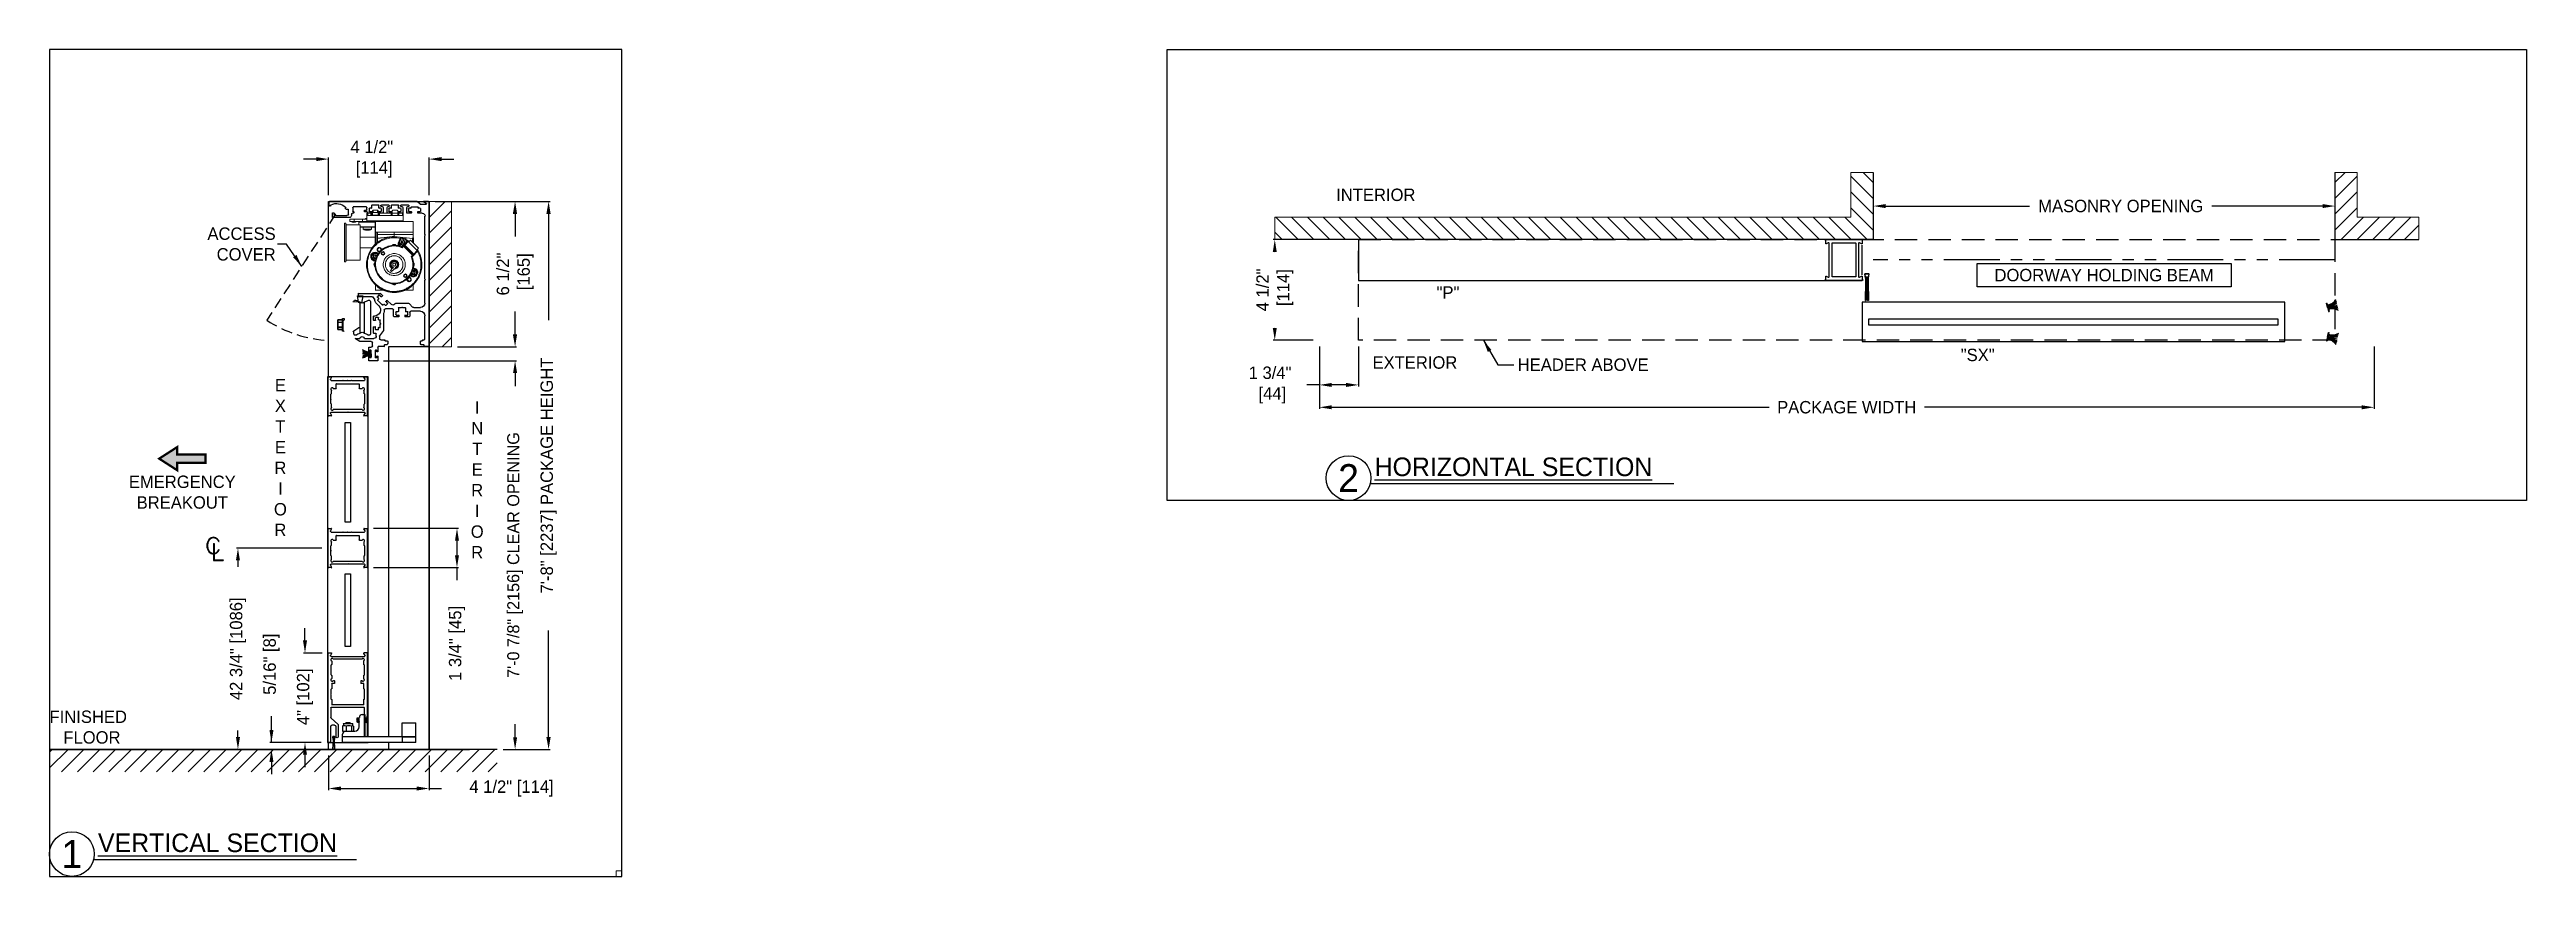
# Model space of a CAD drawing. Header units: inches. Extents: x 0 to 234, y -37 to 292.
# Drawn here: x 0 to 110.8, y -37 to 0 of the extents above; entities that cross this region are included whole.
import ezdxf

# ---------------------------------------------------------------- set-up
doc = ezdxf.new("R2010")
doc.units = ezdxf.units.IN
doc.header["$MEASUREMENT"] = 0
doc.header["$PDSIZE"] = -1
doc.linetypes.add('HIDDEN', pattern=[0.075, 0.05, -0.025])
doc.linetypes.add('PHANTOM', pattern=[2.5, 1.25, -0.25, 0.25, -0.25, 0.25, -0.25])
doc.layers.get('0').update_dxf_attribs({"lineweight": 25})
doc.layers.get('Defpoints').update_dxf_attribs({"lineweight": 0})
for name, color, linetype, lineweight in [('DHB - HRZ XS', 7, 'PHANTOM', 25), ('DIM', 7, 'Continuous', 25), ('NOTES', 7, 'Continuous', 25), ('OBJECTS', 7, 'Continuous', 25)]:
    doc.layers.add(name, color=color, linetype=linetype, lineweight=lineweight)
doc.layers.add('ZOOM BOUNDARY', color=40, linetype='Continuous', lineweight=25, plot=False)
doc.styles.add('DIM', font='ARRomD.shx')
doc.styles.get("Standard").update_dxf_attribs({"font": 'ARRomD.shx', "height": 0.36})
doc.dimstyles.get("Standard").update_dxf_attribs({"dimscale": 0, "dimtxt": 0.36, "dimasz": 0.4, "dimexe": 0.05, "dimexo": 0.2, "dimgap": 0.125, "dimtad": 0, "dimdec": 5, "dimzin": 0, "dimdsep": 46, "dimlunit": 4, "dimtxsty": 'DIM', "dimcen": 0.09, "dimclrd": 256, "dimclre": 256, "dimclrt": 256, "dimadec": 0, "dimazin": 0, "dimtfac": 1, "dimtdec": 4, "dimtofl": 0, "dimtmove": 0, "dimatfit": 3, "dimfxl": 1, "dimfrac": 2, "dimtolj": 1, "dimtzin": 0, "dimlwd": -1, "dimlwe": -1, "dimarcsym": 0})

msp = doc.modelspace()

# ---------------------------------------------------------------- texts
at = {"layer": 'NOTES'}
for s, insert, char_height, width, attachment_point in [('{INTERIOR}', (57.568175, -6.500392), 0.555, 3.03299943, 4), ('{DOORWAY HOLDING BEAM}', (91.928158, -10.091922), 0.555, 10.85770081, 5), ('{\\FARItal.shx|c0;"P"}', (62.568175, -10.866104), 0.555, 1.61901178, 5), ('{EXTERIOR}', (59.193175, -14.000392), 0.555, 3.03299943, 4), ('{\\FARItal.shx|c0;"SX"}', (86.2713, -13.662074), 0.555, 1.61901178, 5), ('{E\\PX\\PT\\PE\\PR\\PI\\PO\\PR}', (10.329222, -18.245928), 0.555, 1, 5), ('{I\\PN\\PT\\PE\\PR\\PI\\PO\\PR}', (19.134843, -19.245928), 0.555, 1, 5), ('{2}', (58.120442, -19.167087), 1.248, 2.59581338, 5), ('{\\LHORIZONTAL SECTION}', (59.288034, -18.667887), 0.832, 17.73581237, 4), ('{\\FARROMD.SHX|c0;EMERGENCY\\PBREAKOUT}', (5.939821, -19.798635), 0.555, 3.85844405, 5), ('{FINISHED\\P   FLOOR}', (0, -31.051032), 0.555, 8.74096581, 7), ('{1}', (1, -35.983197), 1.248, 2.59581338, 5), ('{\\LVERTICAL SECTION}', (2.167592, -35.483997), 0.832, 17.73581237, 4)]:
    msp.add_mtext(s, dxfattribs=dict(at, insert=insert, char_height=char_height, width=width, attachment_point=attachment_point))
at = {"layer": 'NOTES', "insert": (10.117064, -8.700681), "char_height": 0.555, "attachment_point": 6}
msp.add_mtext('{\\FARROMD.SHX|c0;ACCESS\\PCOVER}', dxfattribs=at)
at = {"layer": 'NOTES', "insert": (65.690909, -14.098282), "char_height": 0.555, "attachment_point": 4, "style": 'DIM'}
msp.add_mtext('HEADER ABOVE', dxfattribs=at)

# ---------------------------------------------------------------- blocks, each defined once
blk = doc.blocks.new('A$C11392')
at = {"lineweight": 50}
blk.add_hatch(color=256, dxfattribs=at).paths.add_polyline_path([(0.81, 1.04), (0.81, 0.71), (2.07, 0.71), (2.07, 0.33), (0.81, 0.33), (0.81, 0), (0, 0.52)])
at = {"lineweight": 50, "const_width": 0.1}
blk.add_lwpolyline([(0.81, 0.33), (0.81, 0), (0, 0.52), (0.81, 1.04), (0.81, 0.71), (2.07, 0.71), (2.07, 0.33)], close=True, dxfattribs=at)
blk = doc.blocks.new('*D6710')
at = {"layer": 'Defpoints', "color": 0}
for p in [(12.48, -26.99), (11.43, -30.99), (12.43, -30.99)]:
    blk.add_point(p, dxfattribs=at)
at = {"layer": 'DIM'}
for p, q in [((11.43, -26.43), (11.43, -25.88)), ((12.2, -26.99), (11.36, -26.99)), ((12.15, -30.99), (11.36, -30.99)), ((11.43, -31.54), (11.43, -32.1))]:
    blk.add_line(p, q, dxfattribs=at)
for points in [[(11.34, -26.43), (11.52, -26.43), (11.43, -26.99)], [(11.52, -31.54), (11.34, -31.54), (11.43, -30.99)]]:
    blk.add_solid(points, dxfattribs=at)
at = {"layer": 'DIM', "insert": (11.43, -28.95), "char_height": 0.5548, "attachment_point": 5, "rotation": 90, "style": 'DIM'}
blk.add_mtext('\\A1;4" [102]', dxfattribs=at)
blk = doc.blocks.new('A$C2040')
at = {"color": 0, "linetype": 'ByBlock', "lineweight": -2, "ltscale": 5}
for p, q in [((0, 0.56), (0.01, 0.45)), ((0.02, 0.45), (0, 0)), ((0, 0), (0.02, 0)), ((0.09, 0.57), (0.01, 0.57)), ((0.01, 0.45), (0.02, 0.45)), ((0.02, 0.55), (0.08, 0.55)), ((0.02, 0.47), (0.02, 0.55)), ((0.04, 0.47), (0.02, 0.47)), ((0.02, 0), (0.04, 0.47)), ((0.06, 0.47), (0.08, 0)), ((0.08, 0.47), (0.06, 0.47)), ((0.08, 0.55), (0.08, 0.47)), ((0.08, 0.45), (0.1, 0.45)), ((0.1, 0), (0.08, 0.45)), ((0.08, 0), (0.1, 0)), ((0.1, 0.45), (0.1, 0.56))]:
    blk.add_line(p, q, dxfattribs=at)
for centre, start, end in [((0.01, 0.56), 90, 182), ((0.09, 0.56), 358, 90)]:
    blk.add_arc(centre, 0.01, start, end, dxfattribs=at)
blk = doc.blocks.new('A$C18881')
at = {"color": 0, "linetype": 'ByBlock', "lineweight": -2, "ltscale": 5}
blk.add_blockref('A$C2040', (0.049, 0), dxfattribs=at)
blk = doc.blocks.new('*D6711')
at = {"layer": 'Defpoints', "color": 0}
for p in [(12.43, -30.99), (9.93, -31.3), (12.48, -31.3)]:
    blk.add_point(p, dxfattribs=at)
at = {"layer": 'DIM'}
for p, q in [((9.93, -30.99), (9.93, -29.82)), ((9.93, -30.43), (9.93, -29.88)), ((12.15, -30.99), (9.86, -30.99)), ((9.93, -31.86), (9.93, -32.41))]:
    blk.add_line(p, q, dxfattribs=at)
for points in [[(9.84, -30.43), (10.02, -30.43), (9.93, -30.99)], [(10.02, -31.86), (9.84, -31.86), (9.93, -31.3)]]:
    blk.add_solid(points, dxfattribs=at)
at = {"layer": 'DIM', "insert": (9.93, -27.49), "char_height": 0.5548, "attachment_point": 5, "rotation": 90, "style": 'DIM'}
blk.add_mtext('\\A1;5/16" [8]', dxfattribs=at)
blk = doc.blocks.new('*D6712')
at = {"layer": 'Defpoints', "color": 0}
for p in [(16.98, -6.79), (20.03, -31.3), (22.33, -31.3)]:
    blk.add_point(p, dxfattribs=at)
at = {"layer": 'DIM'}
for p, q in [((17.26, -6.79), (22.4, -6.79)), ((22.33, -7.35), (22.33, -12.11)), ((22.33, -30.75), (22.33, -25.98)), ((20.31, -31.3), (22.4, -31.3))]:
    blk.add_line(p, q, dxfattribs=at)
for points in [[(22.42, -7.35), (22.23, -7.35), (22.33, -6.79)], [(22.23, -30.75), (22.42, -30.75), (22.33, -31.3)]]:
    blk.add_solid(points, dxfattribs=at)
at = {"layer": 'DIM', "insert": (22.33, -19.05), "char_height": 0.5548, "attachment_point": 5, "rotation": 90, "style": 'DIM'}
blk.add_mtext('\\A1;{7\'-8" [2237] PACKAGE HEIGHT}', dxfattribs=at)
blk = doc.blocks.new('*D6713')
at = {"layer": 'Defpoints', "color": 0}
for p in [(14.67, -13.92), (20.83, -13.92), (20.03, -31.3)]:
    blk.add_point(p, dxfattribs=at)
at = {"layer": 'DIM'}
for p, q in [((14.94, -13.92), (20.89, -13.92)), ((20.83, -14.46), (20.83, -15.05)), ((20.83, -30.76), (20.83, -30.17)), ((20.3, -31.3), (20.89, -31.3))]:
    blk.add_line(p, q, dxfattribs=at)
for points in [[(20.92, -14.46), (20.74, -14.46), (20.83, -13.92)], [(20.74, -30.76), (20.92, -30.76), (20.83, -31.3)]]:
    blk.add_solid(points, dxfattribs=at)
at = {"layer": 'DIM', "insert": (20.83, -22.61), "char_height": 0.54, "attachment_point": 5, "rotation": 90, "style": 'DIM'}
blk.add_mtext('\\A1;{7\'-0 7/8" [2156] CLEAR OPENING}', dxfattribs=at)
blk = doc.blocks.new('*D6715')
at = {"layer": 'Defpoints', "color": 0}
for p in [(8.43, -22.3), (12.47, -22.3), (12.48, -31.3)]:
    blk.add_point(p, dxfattribs=at)
at = {"layer": 'DIM'}
for p, q in [((12.19, -22.3), (8.36, -22.3)), ((8.43, -22.85), (8.43, -23.14)), ((8.43, -30.75), (8.43, -30.46))]:
    blk.add_line(p, q, dxfattribs=at)
for points in [[(8.52, -22.85), (8.34, -22.85), (8.43, -22.3)], [(8.34, -30.75), (8.52, -30.75), (8.43, -31.3)]]:
    blk.add_solid(points, dxfattribs=at)
at = {"layer": 'DIM', "insert": (8.43, -26.8), "char_height": 0.5548, "attachment_point": 5, "rotation": 90, "style": 'DIM'}
blk.add_mtext('\\A1;{42 3/4" [1086]}', dxfattribs=at)
blk = doc.blocks.new('A$C3689')
at = {"color": 0, "linetype": 'ByBlock', "lineweight": -2}
for p, q in [((-0.07, 0.23), (-0.04, 0.23)), ((-0.07, 0.23), (-0.07, -0.21)), ((-0.04, 0.23), (-0.04, -0.21)), ((0.17, 0.32), (0.19, 0.33)), ((-0.07, -0.24), (-0.07, -0.52)), ((-0.07, -0.52), (0.36, -0.52)), ((-0.04, -0.24), (-0.04, -0.49)), ((-0.04, -0.49), (0.36, -0.49)), ((0.17, -0.04), (0.19, -0.05)), ((0.36, -0.49), (0.36, -0.52))]:
    blk.add_line(p, q, dxfattribs=at)
for start_param, end_param in [(-1.029349, 3.141593), (3.219218, 4.17279)]:
    blk.add_ellipse((-0.07, 0.14), major_axis=(0, 0.376), ratio=0.788732, start_param=start_param, end_param=end_param, dxfattribs=at)
for points, knots in [([(0.17, 0.32), (0.16, 0.33), (0.15, 0.35), (0.13, 0.38), (0.11, 0.4), (0.09, 0.43), (0.07, 0.45), (0.05, 0.46), (0.02, 0.47), (-0.01, 0.48), (-0.03, 0.49), (-0.06, 0.49), (-0.09, 0.49), (-0.11, 0.49), (-0.14, 0.48), (-0.16, 0.47), (-0.19, 0.46), (-0.21, 0.44), (-0.23, 0.42), (-0.26, 0.39), (-0.27, 0.37), (-0.29, 0.34), (-0.31, 0.31), (-0.32, 0.28), (-0.33, 0.24), (-0.33, 0.21), (-0.34, 0.18), (-0.34, 0.14), (-0.34, 0.1), (-0.33, 0.07), (-0.33, 0.03), (-0.32, 0), (-0.31, -0.03), (-0.29, -0.06), (-0.27, -0.09), (-0.26, -0.12), (-0.23, -0.14), (-0.21, -0.16), (-0.19, -0.18), (-0.16, -0.19), (-0.14, -0.2), (-0.11, -0.21), (-0.09, -0.21), (-0.07, -0.21), (-0.07, -0.21)], [0, 0, 0, 0, 0.033269, 0.065719, 0.097292, 0.127963, 0.157741, 0.186675, 0.214852, 0.242401, 0.269486, 0.296298, 0.323048, 0.34995, 0.377208, 0.405004, 0.433487, 0.462768, 0.492919, 0.523971, 0.555919, 0.588722, 0.622314, 0.656598, 0.691462, 0.726773, 0.76239, 0.79816, 0.833928, 0.86954, 0.904845, 0.939699, 0.973972, 1.007549, 1.040338, 1.072269, 1.103305, 1.133439, 1.162705, 1.191174, 1.218958, 1.246208, 1.273105, 1.291626, 1.291626, 1.291626, 1.291626]), ([(-0.04, -0.21), (-0.04, -0.21), (-0.03, -0.21), (0, -0.2), (0.02, -0.2), (0.05, -0.18), (0.07, -0.17), (0.09, -0.15), (0.12, -0.13), (0.13, -0.1), (0.15, -0.07), (0.16, -0.05), (0.17, -0.04)], [1.3146561, 1.3146561, 1.3146561, 1.3146561, 1.32667, 1.3537613, 1.3813205, 1.4095106, 1.4384591, 1.4682535, 1.4989411, 1.5305307, 1.5629963, 1.5962801, 1.5962801, 1.5962801, 1.5962801])]:
    blk.add_open_spline(points, degree=3, knots=knots, dxfattribs=at)
blk = doc.blocks.new('A$C7232')
at = {"color": 0, "linetype": 'ByBlock', "lineweight": -2}
for p, q in [((0, 0.01), (0, 1.74)), ((0.01, 1.75), (0.14, 1.75)), ((0.15, 1.73), (0.1, 1.64)), ((0.13, 1.59), (0.66, 1.59)), ((0.15, 1), (0.15, 1.14)), ((0.23, 1.23), (0.35, 1.23)), ((0.36, 1.24), (0.36, 1.43)), ((0.37, 1.44), (1.38, 1.44)), ((0.67, 1.59), (0.68, 1.58)), ((0.7, 1.58), (0.71, 1.59)), ((0.72, 1.59), (0.85, 1.59)), ((0.85, 1.59), (0.87, 1.58)), ((0.88, 1.58), (0.9, 1.59)), ((0.9, 1.59), (1.03, 1.59)), ((1.04, 1.59), (1.05, 1.58)), ((1.07, 1.58), (1.08, 1.59)), ((1.09, 1.59), (1.62, 1.59)), ((1.39, 1.43), (1.39, 1.24)), ((1.4, 1.23), (1.52, 1.23)), ((1.65, 1.64), (1.6, 1.73)), ((1.6, 1.14), (1.6, 1)), ((1.61, 1.75), (1.74, 1.75)), ((1.75, 1.74), (1.75, 0.01)), ((0.14, 0), (0.01, 0)), ((0.1, 0.11), (0.15, 0.02)), ((0.12, 0.78), (0.12, 0.97)), ((0.12, 0.55), (0.12, 0.74)), ((0.13, 0.98), (0.13, 0.98)), ((0.13, 0.53), (0.13, 0.53)), ((0.85, 0.16), (0.13, 0.16)), ((0.15, 0.37), (0.15, 0.52)), ((1.52, 0.28), (0.23, 0.28)), ((0.87, 0.17), (0.85, 0.16)), ((0.9, 0.16), (0.88, 0.17)), ((1.62, 0.16), (0.9, 0.16)), ((1.6, 0.52), (1.6, 0.37)), ((1.6, 0.02), (1.65, 0.11)), ((1.74, 0), (1.61, 0)), ((1.62, 0.98), (1.62, 0.98)), ((1.62, 0.53), (1.62, 0.53)), ((1.63, 0.97), (1.63, 0.55))]:
    blk.add_line(p, q, dxfattribs=at)
for centre, radius, start, end in [((0.01, 1.74), 0.015, 90, 180), ((0.18, 1.2), 0.06, 36.1063, 233.8937), ((0.14, 1.74), 0.015, 330, 90), ((0.37, 1.43), 0.01, 90, 180), ((0.66, 1.58), 0.01, 45, 90), ((0.72, 1.58), 0.01, 90, 135), ((0.85, 1.58), 0.01, 45, 90), ((0.9, 1.58), 0.01, 90, 135), ((1.03, 1.58), 0.01, 45, 90), ((1.09, 1.58), 0.01, 90, 135), ((1.38, 1.43), 0.01, 0, 90), ((1.57, 1.2), 0.06, 306.1063, 143.8937), ((1.61, 1.74), 0.015, 90, 210), ((1.74, 1.74), 0.015, 0, 90), ((0.01, 0.01), 0.015, 180, 270), ((0.12, 0.76), 0.01, 126.8699, 233.1301), ((0.13, 0.55), 0.015, 180, 270), ((0.13, 0.97), 0.015, 90, 180), ((0.18, 0.31), 0.06, 126.1063, 323.8937), ((0.14, 0.01), 0.015, 270, 30), ((0.85, 0.17), 0.01, 270, 315), ((0.9, 0.17), 0.01, 225, 270), ((1.57, 0.31), 0.06, 216.1063, 53.8937), ((1.61, 0.01), 0.015, 150, 270), ((1.62, 0.97), 0.015, 0, 90), ((1.62, 0.55), 0.015, 270, 0), ((1.74, 0.01), 0.015, 270, 0)]:
    blk.add_arc(centre, radius, start, end, dxfattribs=at)
at = {"color": 0, "linetype": 'ByBlock', "lineweight": -2, "extrusion": (0, 0, -1)}
for centre, radius, start, end in [((-0.13, 1.63), 0.031, 270, 30), ((-0.14, 1.14), 0.01, 126.1063, 180), ((-0.23, 1.24), 0.01, 270, 323.8937), ((-0.35, 1.24), 0.01, 180, 270), ((-0.69, 1.58), 0.01, 225, 315), ((-0.88, 1.58), 0.01, 225, 315), ((-1.06, 1.58), 0.01, 225, 315), ((-1.4, 1.24), 0.01, 270, 0), ((-1.52, 1.24), 0.01, 216.1063, 270), ((-1.61, 1.14), 0.01, 0, 53.8937), ((-1.62, 1.63), 0.031, 150, 270), ((-0.13, 0.13), 0.031, 330, 90), ((-0.1, 0.78), 0.015, 180, 233.1301), ((-0.1, 0.74), 0.015, 126.8699, 180), ((-0.13, 1), 0.015, 180, 270), ((-0.13, 0.52), 0.015, 90, 180), ((-0.14, 0.37), 0.01, 180, 233.8937), ((-0.23, 0.27), 0.01, 36.1063, 90), ((-0.88, 0.17), 0.01, 45, 135), ((-1.52, 0.27), 0.01, 90, 143.8937), ((-1.62, 1), 0.015, 270, 0), ((-1.62, 0.52), 0.015, 0, 90), ((-1.61, 0.37), 0.01, 306.1063, 0), ((-1.62, 0.13), 0.031, 90, 210)]:
    blk.add_arc(centre, radius, start, end, dxfattribs=at)
blk = doc.blocks.new('A$C6032')
at = {"color": 0, "linetype": 'ByBlock', "lineweight": -2, "ltscale": 5}
for p, q in [((0.01, 4), (0.14, 4)), ((0.1, 3.89), (0.15, 3.98)), ((1.62, 3.84), (0.13, 3.84)), ((0.13, 3.03), (0.13, 3.45)), ((0.14, 3.47), (0.14, 3.47)), ((0.16, 3.48), (0.16, 3.63)), ((0.25, 3.72), (1.5, 3.72)), ((1.59, 3.63), (1.59, 3.48)), ((1.6, 3.98), (1.65, 3.89)), ((1.74, 4), (1.61, 4)), ((1.61, 3.47), (1.61, 3.47)), ((1.63, 3.45), (1.63, 3.03)), ((0.14, 3.02), (0.14, 3.02)), ((0.14, 2.39), (0.14, 2.39)), ((0.16, 2.86), (0.16, 3)), ((0.16, 2.4), (0.16, 2.62)), ((0.17, 2.64), (0.27, 2.64)), ((0.27, 2.77), (0.25, 2.77)), ((0.28, 2.65), (0.28, 2.75)), ((1.47, 2.75), (1.47, 2.65)), ((1.5, 2.77), (1.48, 2.77)), ((1.48, 2.64), (1.58, 2.64)), ((1.59, 3), (1.59, 2.86)), ((1.59, 2.62), (1.59, 2.4)), ((1.61, 3.02), (1.61, 3.02)), ((1.61, 2.39), (1.61, 2.39))]:
    blk.add_line(p, q, dxfattribs=at)
for centre, radius, start, end in [((0.01, 3.99), 0.01, 90, 180), ((0.13, 3.88), 0.031, 150, 270), ((0.14, 3.99), 0.015, 330, 90), ((0.14, 3.48), 0.015, 270, 0), ((0.14, 3.63), 0.015, 0, 54.0792), ((0.25, 3.73), 0.015, 215.9208, 270), ((1.5, 3.73), 0.015, 270, 324.0792), ((1.61, 3.99), 0.015, 90, 210), ((1.61, 3.63), 0.015, 125.9208, 180), ((1.61, 3.48), 0.015, 180, 270), ((1.62, 3.88), 0.031, 270, 30), ((1.74, 3.99), 0.01, 0, 90), ((0.14, 3), 0.015, 0, 90), ((0.14, 2.4), 0.015, 270, 0), ((0.14, 2.86), 0.015, 305.9208, 0), ((0.25, 2.75), 0.015, 90, 144.0792), ((0.27, 2.75), 0.015, 0, 90), ((0.27, 2.65), 0.015, 270, 0), ((1.48, 2.75), 0.015, 90, 180), ((1.48, 2.65), 0.015, 180, 270), ((1.5, 2.75), 0.015, 35.9208, 90), ((1.61, 3), 0.015, 90, 180), ((1.61, 2.86), 0.015, 180, 234.0792), ((1.61, 2.4), 0.015, 180, 270)]:
    blk.add_arc(centre, radius, start, end, dxfattribs=at)
at = {"color": 0, "linetype": 'ByBlock', "lineweight": -2, "ltscale": 5, "extrusion": (0, 0, -1)}
for centre, radius, start, end in [((-0.19, 3.69), 0.06, 305.9208, 144.0792), ((-0.14, 3.45), 0.015, 0, 90), ((-1.57, 3.69), 0.06, 35.9208, 234.0792), ((-1.61, 3.45), 0.015, 90, 180), ((-0.19, 2.8), 0.06, 215.9208, 54.0792), ((-0.14, 3.03), 0.015, 270, 0), ((-0.14, 2.37), 0.015, 0, 90), ((-0.17, 2.62), 0.015, 0, 90), ((-1.57, 2.8), 0.06, 125.9208, 324.0792), ((-1.58, 2.62), 0.015, 90, 180), ((-1.61, 3.03), 0.015, 180, 270), ((-1.61, 2.37), 0.015, 90, 180)]:
    blk.add_arc(centre, radius, start, end, dxfattribs=at)
blk.add_wipeout([(1.75, 1.69), (1.75, 0), (1.64, 0), (1.64, 0.77), (1.4, 0.77), (1.4, 0.2), (1.3, 0.2), (1.3, 0.81), (1.63, 1.09), (1.63, 1.56), (0.13, 1.56), (0.13, 0), (0, 0), (0, 1.69)])
at = {"color": 0, "linetype": 'ByBlock', "lineweight": -2, "ltscale": 5}
for p, q in [((0, 3.99), (0, 0.01)), ((1.75, 0.01), (1.75, 3.99)), ((0.13, 1.95), (0.13, 2.37)), ((1.63, 2.37), (1.63, 2.18)), ((0.13, 0.01), (0.13, 1.55)), ((0.14, 1.94), (0.14, 1.94)), ((0.14, 1.56), (0.85, 1.56)), ((0.16, 1.7), (0.16, 1.92)), ((1.58, 1.69), (0.17, 1.69)), ((0.87, 1.58), (0.85, 1.56)), ((0.88, 1.58), (0.9, 1.56)), ((0.9, 1.56), (1.62, 1.56)), ((1.59, 1.92), (1.59, 1.7)), ((1.61, 1.94), (1.61, 1.94)), ((1.63, 2.14), (1.63, 1.95)), ((1.63, 1.55), (1.63, 1.12)), ((0.01, 0), (0.12, 0)), ((1.3, 0.78), (1.3, 0.25)), ((1.61, 1.08), (1.32, 0.82)), ((1.4, 0.25), (1.4, 0.71)), ((1.46, 0.77), (1.58, 0.77)), ((1.64, 0.71), (1.64, 0.01)), ((1.65, 0), (1.74, 0))]:
    blk.add_line(p, q, dxfattribs=at)
blk.add_line((0.14, 1.56), (1.62, 1.56))
at = {"color": 0, "linetype": 'ByBlock', "lineweight": -2, "ltscale": 5, "extrusion": (0, 0, -1)}
for centre, radius, start, end in [((-0.14, 1.95), 0.015, 270, 0), ((-0.17, 1.7), 0.015, 270, 0), ((-1.58, 1.7), 0.015, 180, 270), ((-1.61, 1.95), 0.015, 180, 270), ((-1.62, 2.18), 0.01, 180, 240), ((-1.62, 2.14), 0.01, 120, 180)]:
    blk.add_arc(centre, radius, start, end, dxfattribs=at)
at = {"color": 0, "linetype": 'ByBlock', "lineweight": -2, "ltscale": 5}
for centre, radius, start, end in [((0.14, 1.55), 0.01, 90, 180), ((0.14, 1.92), 0.015, 0, 90), ((0.85, 1.57), 0.01, 270, 315), ((0.88, 1.57), 0.01, 45, 135), ((0.9, 1.57), 0.01, 225, 270), ((1.61, 1.92), 0.015, 90, 180), ((1.58, 1.12), 0.05, 311.6438, 0), ((1.63, 2.16), 0.01, 120, 240), ((1.62, 1.55), 0.01, 0, 90), ((0.01, 0.01), 0.01, 180, 270), ((0.12, 0.01), 0.01, 270, 0), ((1.35, 0.78), 0.05, 131.6438, 180), ((1.35, 0.25), 0.05, 180, 0), ((1.46, 0.71), 0.058, 90, 180), ((1.58, 0.71), 0.058, 0, 90), ((1.65, 0.01), 0.01, 180, 270), ((1.74, 0.01), 0.01, 270, 0)]:
    blk.add_arc(centre, radius, start, end, dxfattribs=at)
blk = doc.blocks.new('*D6720')
at = {"layer": 'Defpoints', "color": 0}
for p in [(56.82, -13), (104.01, -13), (56.82, -16)]:
    blk.add_point(p, dxfattribs=at)
at = {"layer": 'DIM'}
for p, q in [((56.82, -13.28), (56.82, -16.07)), ((104.01, -13.28), (104.01, -16.07)), ((57.37, -16), (76.94, -16)), ((103.45, -16), (83.89, -16))]:
    blk.add_line(p, q, dxfattribs=at)
for points in [[(57.37, -15.91), (57.37, -16.09), (56.82, -16)], [(103.45, -16.09), (103.45, -15.91), (104.01, -16)]]:
    blk.add_solid(points, dxfattribs=at)
at = {"layer": 'DIM', "insert": (80.41, -16), "char_height": 0.5548, "attachment_point": 5, "style": 'DIM'}
blk.add_mtext('\\A1;{PACKAGE WIDTH}', dxfattribs=at)
blk = doc.blocks.new('*D6722')
at = {"layer": 'Defpoints', "color": 0}
for p in [(56.82, -8.5), (54.82, -13), (56.82, -13)]:
    blk.add_point(p, dxfattribs=at)
at = {"layer": 'DIM'}
for p, q in [((56.54, -8.5), (54.75, -8.5)), ((54.82, -9.06), (54.82, -9.06)), ((56.54, -13), (54.75, -13)), ((54.82, -12.45), (54.82, -12.44))]:
    blk.add_line(p, q, dxfattribs=at)
for points in [[(54.91, -9.06), (54.73, -9.06), (54.82, -8.5)], [(54.73, -12.45), (54.91, -12.45), (54.82, -13)]]:
    blk.add_solid(points, dxfattribs=at)
at = {"layer": 'DIM', "insert": (54.82, -10.75), "char_height": 0.5548, "attachment_point": 5, "rotation": 90, "style": 'DIM'}
blk.add_mtext('\\A1;{4 1/2"\\P [114]}', dxfattribs=at)
blk = doc.blocks.new('MW3320')
at = {"color": 8, "linetype": 'ByBlock', "lineweight": -2}
for p, q in [((0.02, 0.19), (0.05, 0.19)), ((0.02, 0), (0.02, 0.19)), ((0.02, 0), (0.02, -0.19)), ((0.05, 0), (0.05, 0.19)), ((0.05, 0), (0.47, 0)), ((0.05, 0), (0.47, 0)), ((0.05, 0), (0.05, -0.19)), ((0.02, -0.19), (0.05, -0.19))]:
    blk.add_line(p, q, dxfattribs=at)
for centre, radius, start, end in [((0.09, 0.65), 0.55, 266.0265, 313.9979), ((0.1, 0.81), 0.727, 266.2941, 300.8506), ((0.11, 1.04), 0.986, 266.7373, 291.6475), ((0.13, 1.34), 1.31, 266.3353, 284.8605), ((0.13, -1.34), 1.31, 75.1395, 93.6647), ((0.11, -1.04), 0.986, 68.3525, 93.2627), ((0.1, -0.81), 0.727, 59.1494, 93.7059), ((0.09, -0.65), 0.55, 46.0021, 93.9735)]:
    blk.add_arc(centre, radius, start, end, dxfattribs=at)
blk = doc.blocks.new('A$C8108')
at = {"color": 0, "linetype": 'ByBlock', "lineweight": -2}
for points in [[(10.43, 0.68), (10.43, 2.43), (-8.48, 2.43), (-8.48, 0.68)], [(-8.19, 1.68), (-8.19, 1.43), (10.14, 1.43), (10.14, 1.68)]]:
    blk.add_lwpolyline(points, close=True, dxfattribs=at)
at = {"color": 0, "linetype": 'ByBlock', "lineweight": -2, "xscale": -1, "rotation": 346.7154470969614}
blk.add_blockref('MW3320', (-10.37, 2.21), dxfattribs=at)
at = {"color": 0, "linetype": 'ByBlock', "lineweight": -2, "rotation": 193.284552903039}
blk.add_blockref('MW3320', (-10.37, 0.91), dxfattribs=at)
blk = doc.blocks.new('A$C22003')
at = {"color": 0, "linetype": 'ByBlock', "lineweight": -2, "extrusion": (0, 0, -1)}
for points in [[(-1.55, 1.68), (-1.64, 1.63, -0.57735), (-1.66, 1.64), (-1.66, 1.78, 0.414214), (-1.67, 1.79), (-1.68, 1.79, -1.000001), (-1.68, 1.82), (-0.85, 1.82), (-0.02, 1.82, -1.000001), (-0.02, 1.79), (-0.03, 1.79, 0.414214), (-0.04, 1.78), (-0.04, 1.64, -0.57735), (-0.06, 1.63), (-0.14, 1.68, 0.57735), (-0.19, 1.65), (-0.19, 0.17, 0.57735), (-0.14, 0.14), (-0.06, 0.19, -0.57735), (-0.04, 0.18), (-0.04, 0.04, 0.414214), (-0.03, 0.03), (-0.02, 0.03, -1), (-0.02, 0), (-0.85, 0), (-1.68, 0, -1), (-1.68, 0.03), (-1.67, 0.03, 0.414214), (-1.66, 0.04), (-1.66, 0.18, -0.57735), (-1.64, 0.19), (-1.55, 0.14, 0.57735), (-1.5, 0.17), (-1.5, 1.65, 0.57735)], [(-1.38, 0.16), (-1.38, 1.66, -0.414214), (-1.36, 1.67), (-0.33, 1.67, -0.414214), (-0.32, 1.66), (-0.32, 0.16, -0.414214), (-0.33, 0.14), (-1.36, 0.14, -0.414214)]]:
    blk.add_lwpolyline(points, format="xyb", close=True, dxfattribs=at)
blk = doc.blocks.new('A$C26741_1in')
at = {"color": 0, "linetype": 'ByBlock', "lineweight": -2}
for p, q in [((-0.08, 0), (0.08, 0)), ((-0.06, -0.2), (-0.09, -0.01)), ((-0.06, -0.15), (-0.08, -0.02)), ((-0.07, -0.01), (0.07, -0.01)), ((-0.06, -0.36), (-0.07, -1.2)), ((-0.06, -0.2), (-0.06, -0.36)), ((-0.06, -1.2), (-0.05, -0.36)), ((-0.04, -0.36), (-0.06, -1.2)), ((0.05, -0.16), (-0.05, -0.16)), ((-0.05, -0.36), (-0.05, -0.2)), ((-0.05, -0.2), (-0.04, -0.2)), ((-0.05, -1.2), (-0.04, -0.36)), ((-0.04, -0.36), (-0.04, -0.2)), ((-0.04, -0.2), (-0.04, -0.36)), ((-0.04, -0.2), (-0.03, -0.2)), ((-0.03, -0.36), (-0.04, -1.2)), ((-0.03, -0.2), (-0.03, -0.36)), ((-0.03, -1.2), (-0.02, -0.36)), ((-0.02, -0.2), (-0.01, -0.2)), ((-0.02, -0.36), (-0.02, -0.2)), ((-0.02, -1.2), (0, -0.36)), ((-0.01, -0.36), (-0.02, -1.2)), ((-0.01, -0.2), (-0.01, -0.36)), ((0, -0.36), (0, -0.2)), ((0, -0.2), (0, -0.2)), ((0, -0.36), (0, -0.2)), ((0.02, -1.2), (0, -0.36)), ((0.02, -0.2), (0.01, -0.2)), ((0.01, -0.2), (0.01, -0.36)), ((0.01, -0.36), (0.02, -1.2)), ((0.02, -0.36), (0.02, -0.2)), ((0.03, -1.2), (0.02, -0.36)), ((0.03, -0.2), (0.03, -0.36)), ((0.04, -0.2), (0.03, -0.2)), ((0.03, -0.36), (0.04, -1.2)), ((0.05, -0.2), (0.04, -0.2)), ((0.04, -0.36), (0.04, -0.2)), ((0.04, -0.2), (0.04, -0.36)), ((0.05, -1.2), (0.04, -0.36)), ((0.04, -0.36), (0.06, -1.2)), ((0.05, -0.36), (0.05, -0.2)), ((0.06, -1.2), (0.05, -0.36)), ((0.09, -0.01), (0.06, -0.2)), ((0.08, -0.02), (0.06, -0.15)), ((0.06, -0.2), (0.06, -0.36)), ((0.06, -0.36), (0.07, -1.2)), ((-0.07, -1.2), (-0.06, -1.2)), ((-0.06, -1.2), (-0.05, -1.2)), ((-0.04, -1.2), (-0.03, -1.2)), ((-0.02, -1.2), (-0.02, -1.2)), ((0.02, -1.2), (0.02, -1.2)), ((0.04, -1.2), (0.03, -1.2)), ((0.06, -1.2), (0.05, -1.2)), ((0.07, -1.2), (0.06, -1.2))]:
    blk.add_line(p, q, dxfattribs=at)
for centre, start, end in [((-0.08, -0.01), 90, 189.2299), ((-0.07, -0.02), 90, 189.2299), ((-0.05, -0.15), 189.2299, 270), ((0.05, -0.15), 270, 350.7701), ((0.07, -0.02), 350.7701, 90), ((0.08, -0.01), 350.7701, 90)]:
    blk.add_arc(centre, 0.01, start, end, dxfattribs=at)
blk = doc.blocks.new('A$C27946_P')
for points in [[(-10.4, 1.92), (12.13, 1.92), (12.13, 0.1), (-10.4, 0.1)], [(-10.4, 0.34), (-10.4, 1.68)]]:
    blk.add_lwpolyline(points)
at = {"color": 0, "linetype": 'ByBlock', "lineweight": -2, "rotation": 180}
blk.add_blockref('A$C22003', (-8.74, 1.92), dxfattribs=at)
at = {"color": 0, "linetype": 'ByBlock', "lineweight": -2, "xscale": -1}
blk.add_blockref('A$C26741_1in', (-10.62, 0.4), dxfattribs=at)
blk = doc.blocks.new('*D6723')
at = {"layer": 'Defpoints', "color": 0}
for p in [(56.82, -13), (58.57, -13), (56.82, -15)]:
    blk.add_point(p, dxfattribs=at)
at = {"layer": 'DIM'}
for p, q in [((56.82, -13.28), (56.82, -15.07)), ((58.57, -13.28), (58.57, -15.07)), ((56.82, -15), (56.26, -15)), ((58.01, -15), (57.37, -15))]:
    blk.add_line(p, q, dxfattribs=at)
for points in [[(57.37, -14.91), (57.37, -15.09), (56.82, -15)], [(58.01, -15.09), (58.01, -14.91), (58.57, -15)]]:
    blk.add_solid(points, dxfattribs=at)
at = {"layer": 'DIM', "insert": (54.61, -15), "char_height": 0.5548, "attachment_point": 5, "style": 'DIM'}
blk.add_mtext('\\A1;{1 3/4"\\P [44]}', dxfattribs=at)
blk = doc.blocks.new('A$C1483')
at = {"color": 1, "linetype": 'Continuous', "lineweight": 18}
for p, q in [((2.82, 3.55), (3.94, 3.55)), ((2.82, 3.18), (2.82, 3.55)), ((3.94, 3.45), (2.82, 3.45)), ((2.82, 3.44), (4.44, 3.44)), ((2.85, 3.45), (2.85, 3.55)), ((3.02, 3.55), (3.02, 3.45)), ((3.06, 3.66), (3.06, 3.55)), ((3.06, 3.45), (3.06, 3.55)), ((3.06, 3.55), (3.32, 3.55)), ((3.09, 3.68), (3.28, 3.68)), ((3.32, 3.55), (3.32, 3.66)), ((3.32, 3.55), (3.32, 3.45)), ((3.36, 3.45), (3.36, 3.55)), ((3.88, 3.55), (3.88, 3.45)), ((3.92, 3.45), (3.92, 3.55)), ((3.94, 3.66), (3.94, 3.45)), ((4.2, 3.46), (3.94, 3.46)), ((3.94, 3.45), (4.44, 3.45)), ((3.97, 3.68), (3.97, 3.58)), ((3.97, 3.68), (4.16, 3.68)), ((3.97, 3.58), (4.16, 3.58)), ((4.16, 3.58), (4.16, 3.68)), ((4.2, 3.45), (4.2, 3.66)), ((4.44, 3.55), (4.2, 3.55)), ((4.22, 3.55), (4.22, 3.45)), ((4.26, 3.45), (4.26, 3.55)), ((4.4, 3.55), (4.4, 3.45)), ((4.44, 3.55), (4.44, 3.18)), ((2.49, 2.34), (2.13, 1.98)), ((2.19, 1.88), (2.59, 2.28)), ((2.36, 2.45), (2.36, 2.2)), ((2.36, 2.45), (2.38, 2.45)), ((2.38, 3.18), (5.21, 3.18)), ((2.38, 2.7), (2.38, 2.93)), ((4.06, 2.7), (2.38, 2.7)), ((2.38, 2.47), (2.38, 2.59)), ((3.22, 2.59), (2.38, 2.59)), ((2.38, 2.47), (2.38, 2.22)), ((2.4, 2.42), (3.22, 2.5)), ((2.4, 2.24), (2.4, 2.42)), ((2.57, 2.26), (2.49, 2.34)), ((2.54, 2.29), (2.59, 2.31)), ((2.59, 2.28), (2.75, 2.12)), ((2.62, 2.3), (2.61, 2.31)), ((2.61, 2.31), (2.86, 2.06)), ((2.65, 2.34), (2.72, 2.37)), ((2.67, 2.33), (2.73, 2.19)), ((2.76, 2.22), (2.72, 2.2)), ((2.77, 2.26), (2.76, 2.25)), ((2.76, 2.25), (2.76, 2.22)), ((2.78, 2.39), (2.86, 2.42)), ((2.78, 2.22), (2.78, 2.24)), ((2.78, 2.2), (2.78, 2.22)), ((4.44, 3.21), (2.82, 3.21)), ((2.84, 2.28), (2.83, 2.28)), ((2.87, 2.26), (2.84, 2.28)), ((2.85, 2.41), (2.93, 2.2)), ((2.85, 2.25), (2.86, 2.23)), ((2.9, 2.28), (2.87, 2.26)), ((2.87, 2.24), (2.91, 2.26)), ((2.89, 2.43), (2.92, 2.44)), ((2.9, 2.23), (2.92, 2.24)), ((2.91, 2.43), (3, 2.2)), ((2.98, 2.22), (2.93, 2.2)), ((3.04, 2.21), (2.95, 2.42)), ((2.99, 2.21), (2.98, 2.22)), ((3.22, 2.5), (3.22, 2.59)), ((3.97, 2.59), (3.22, 2.59)), ((3.97, 2.42), (3.97, 2.24)), ((3.99, 2.7), (3.99, 2.63)), ((4.05, 2.17), (4.05, 2.7)), ((4.05, 2.47), (4.74, 2.47)), ((4.06, 2.7), (4.06, 3.18)), ((4.8, 3.14), (4.06, 3.14)), ((4.07, 3.12), (4.06, 3.12)), ((4.06, 2.93), (4.74, 2.93)), ((4.75, 3.15), (4.1, 3.15)), ((4.75, 2.92), (4.1, 2.92)), ((4.22, 3.18), (4.22, 3.15)), ((4.24, 2.92), (4.24, 2.83)), ((4.24, 2.83), (4.61, 2.83)), ((4.37, 2.78), (4.37, 2.78)), ((4.38, 2.78), (4.38, 2.78)), ((4.5, 3.31), (4.44, 3.31)), ((4.44, 3.28), (5.21, 3.28)), ((4.47, 2.78), (4.47, 2.78)), ((4.47, 2.78), (4.47, 2.78)), ((4.47, 2.78), (4.47, 2.78)), ((4.5, 3.28), (4.5, 3.31)), ((4.61, 2.83), (4.61, 2.92)), ((4.62, 3.15), (4.62, 3.18)), ((4.64, 3.18), (4.64, 3.28)), ((4.8, 3.02), (4.8, 3.14)), ((5.17, 3.18), (4.89, 3.18)), ((5.01, 3.28), (5.01, 3.18)), ((5.21, 3.18), (5.21, 3.28)), ((5.39, 3.1), (5.37, 3.03)), ((5.37, 3.03), (5.37, 1.43)), ((5.37, 3.01), (5.37, 3.01)), ((5.45, 3.1), (5.39, 3.1)), ((5.39, 3.1), (5.39, 1.37)), ((5.45, 1.37), (5.45, 3.1)), ((2.13, 1.98), (2.21, 1.9)), ((2.16, 1.86), (2.41, 1.61)), ((2.35, 1.72), (2.19, 1.88)), ((2.75, 2.12), (2.35, 1.72)), ((2.78, 2.09), (2.38, 1.69)), ((2.4, 1.67), (2.8, 2.07)), ((2.47, 1.6), (2.4, 1.67)), ((2.73, 2.18), (2.77, 2.2)), ((2.75, 2.17), (2.75, 2.17)), ((2.79, 2.2), (2.79, 2.2)), ((2.81, 2.12), (2.8, 2.12)), ((2.81, 2.12), (2.8, 2.12)), ((2.8, 2.07), (2.87, 2)), ((2.81, 2.11), (2.84, 2.09)), ((2.81, 2.11), (2.82, 2.11)), ((2.82, 2.11), (2.82, 2.12)), ((2.84, 2.09), (2.82, 2.11)), ((2.84, 2.09), (2.9, 2.11)), ((2.89, 2.11), (2.84, 2.09)), ((2.84, 2.09), (2.85, 2.11)), ((2.89, 2.11), (2.88, 2.12)), ((2.9, 2.15), (2.89, 2.11)), ((2.89, 2.15), (2.9, 2.15)), ((2.9, 2.15), (2.95, 2.17)), ((2.9, 2.11), (2.9, 2.14)), ((2.92, 2.21), (2.92, 2.21)), ((2.92, 2.21), (2.92, 2.21)), ((2.92, 2.21), (2.93, 2.21)), ((2.92, 2.18), (2.95, 2.19)), ((2.96, 2.19), (2.99, 2.21)), ((3, 2.2), (3.04, 2.21)), ((3.13, 1.15), (3.2, 1.08)), ((3.19, 2.12), (3.17, 2.11)), ((3.19, 2.12), (3.18, 2.14)), ((3.28, 1.09), (3.26, 1.12)), ((3.48, 2.04), (3.5, 2.07)), ((3.48, 2.04), (3.48, 2.04)), ((3.48, 2.04), (3.61, 1.98)), ((3.48, 2.03), (3.6, 1.98)), ((3.49, 2.05), (3.61, 2)), ((3.49, 2.05), (3.49, 2.03)), ((3.61, 1.98), (3.62, 2.02)), ((3.61, 2), (3.61, 1.98)), ((3.61, 1.98), (3.61, 1.98)), ((3.62, 1.98), (3.62, 1.98)), ((3.86, 1.98), (3.85, 2)), ((3.93, 1.83), (3.92, 1.85)), ((4.01, 1.76), (4.02, 1.74)), ((4.08, 1.6), (4.04, 1.68)), ((4.11, 1.52), (4.08, 1.6)), ((4.13, 1.47), (4.14, 1.45)), ((4.74, 2), (4.21, 2)), ((4.23, 1.52), (4.23, 1.51)), ((4.24, 1.67), (4.26, 1.68)), ((5.37, 1.43), (5.39, 1.37)), ((5.39, 1.37), (5.45, 1.37)), ((2.2, 0.83), (2.19, 0.82)), ((2.3, 1.05), (2.31, 1.03)), ((2.37, 0.89), (2.33, 0.98)), ((2.4, 0.81), (2.37, 0.89)), ((2.38, 0.11), (2.73, 0.11)), ((2.44, 0.99), (2.4, 0.97)), ((2.47, 0.86), (2.42, 0.98)), ((2.42, 0.98), (2.44, 0.98)), ((2.42, 0.76), (2.43, 0.74)), ((2.43, 0.99), (2.43, 0.99)), ((2.43, 0.99), (2.44, 0.98)), ((2.49, 0.87), (2.44, 0.99)), ((2.49, 0.87), (2.44, 0.98)), ((2.49, 0.86), (2.45, 0.85)), ((2.47, 0.86), (2.49, 0.87)), ((2.49, 0.87), (2.49, 0.86)), ((2.49, 0.85), (2.49, 0.85)), ((2.52, 0.23), (2.51, 0.22)), ((2.53, 0.65), (2.52, 0.67)), ((2.59, 0.49), (2.58, 0.51)), ((3.34, 0.94), (3.23, 1.05)), ((3.26, 0.38), (3.27, 0.35)), ((3.26, 0.38), (3.27, 0.38)), ((3.31, 1.07), (3.39, 0.99)), ((3.39, 0.99), (3.34, 0.94)), ((3.72, 0.11), (4.06, 0.11)), ((3.75, 0.61), (3.76, 0.62)), ((3.86, 0.72), (3.76, 0.62)), ((3.85, 0.71), (3.76, 0.62)), ((3.78, 0.6), (3.76, 0.62)), ((3.76, 0.62), (3.79, 0.59)), ((3.76, 0.61), (3.76, 0.61)), ((3.87, 0.7), (3.78, 0.6)), ((3.87, 0.7), (3.85, 0.71)), ((3.85, 0.71), (3.88, 0.68)), ((3.86, 0.71), (3.86, 0.71)), ((3.93, 0.22), (3.93, 0.23)), ((4.06, 0.11), (4.06, 0.34))]:
    blk.add_line(p, q, dxfattribs=at)
at = {"color": 1, "linetype": 'Continuous', "lineweight": 18, "flags": 128}
for points in [[(3.06, 3.66), (3.06, 3.67), (3.06, 3.67), (3.06, 3.67), (3.07, 3.67), (3.07, 3.67), (3.08, 3.67), (3.09, 3.68), (3.09, 3.68)], [(3.28, 3.68), (3.29, 3.68), (3.3, 3.67), (3.31, 3.67), (3.31, 3.67), (3.32, 3.67), (3.32, 3.67), (3.32, 3.67), (3.32, 3.66)], [(3.97, 3.68), (3.97, 3.68), (3.96, 3.67), (3.95, 3.67), (3.95, 3.67), (3.94, 3.67), (3.94, 3.67), (3.94, 3.67), (3.94, 3.66)], [(3.94, 3.57), (3.94, 3.57), (3.94, 3.58), (3.94, 3.58), (3.95, 3.58), (3.95, 3.58), (3.96, 3.58), (3.97, 3.58), (3.97, 3.58)], [(4.2, 3.66), (4.2, 3.67), (4.2, 3.67), (4.2, 3.67), (4.19, 3.67), (4.19, 3.67), (4.18, 3.67), (4.17, 3.68), (4.16, 3.68)], [(4.16, 3.58), (4.17, 3.58), (4.18, 3.58), (4.19, 3.58), (4.19, 3.58), (4.2, 3.58), (4.2, 3.58), (4.2, 3.57), (4.2, 3.57)], [(3.99, 2.59), (3.99, 2.59), (3.99, 2.59), (3.99, 2.59), (3.98, 2.59), (3.98, 2.59), (3.98, 2.59), (3.97, 2.59), (3.97, 2.59)], [(3.95, 1.71), (3.97, 1.73), (4.01, 1.76)], [(4.14, 1.45), (4.1, 1.44), (4.07, 1.44)], [(2.3, 1.05), (2.35, 1.06), (2.38, 1.06)], [(2.49, 0.78), (2.47, 0.76), (2.43, 0.74)]]:
    blk.add_lwpolyline(points, dxfattribs=at)
at = {"color": 1, "linetype": 'Continuous', "lineweight": 18}
blk.add_lwpolyline([(4.74, 3.02), (4.74, 1.44), (5.37, 1.44), (5.37, 3.02)], close=True, dxfattribs=at)
for centre, radius in [((3.72, 1.75), 0.0787), ((3.89, 1.92), 0.0728), ((2.55, 0.58), 0.0728), ((2.72, 0.75), 0.0787)]:
    blk.add_circle(centre, radius, dxfattribs=at)
for centre, radius, start, end in [((3.22, 1.25), 1.24, 146.9085, 104.1536), ((2.38, 2.71), 0.00787, 180, 270), ((2.38, 2.46), 0.0089, 78.7375, 131.8083), ((2.59, 2.28), 0.0236, 81.5295, 102.6389), ((2.92, 2.21), 0.0567, 354.7876, 15.7417), ((4.42, 3.09), 0.315, 233.5764, 253.2737), ((4.42, 3.09), 0.315, 286.5498, 306.4236), ((4.79, 3.14), 0.0118, 0, 90), ((4.89, 3.17), 0.00394, 53.4443, 90), ((5.03, 3.37), 0.236, 233.4443, 306.5557), ((5.18, 3.17), 0.00394, 90, 126.5557), ((2.44, 1.25), 0.0917, 147.9018, 214.7422), ((2.4, 1.67), 0.0315, 180, 225), ((2.8, 2.07), 0.0315, 90, 135), ((2.8, 2.16), 0.0423, 292.5, 307.9016), ((2.86, 2.13), 0.0984, 313.3842, 20.6514), ((3.22, 2.04), 0.0917, 55.1445, 112.5), ((3.49, 2.04), 0.0118, 157, 247), ((3.22, 1.25), 0.866, 62.5682, 71.4318), ((3.61, 1.99), 0.0118, 247, 337), ((3.22, 1.25), 0.866, 319.9544, 62.0456), ((4.08, 1.6), 0.177, 267.7639, 137.2361), ((4.08, 1.6), 0.167, 292.5, 112.5), ((4.01, 1.25), 0.0917, 327.4623, 32.5377), ((2.37, 0.89), 0.177, 86.4131, 317.2361), ((2.37, 0.89), 0.167, 112.5, 292.5), ((3.22, 1.25), 0.866, 198.5682, 207.4318), ((2.43, 0.98), 0.0118, 23, 113), ((3.22, 1.25), 0.866, 207.9544, 310.0456), ((2.48, 0.87), 0.0118, 293, 23), ((3.22, 0.46), 0.0917, 237.4623, 292.5), ((3.77, 0.62), 0.0118, 135, 225), ((3.22, 1.25), 0.866, 310.5682, 319.4318), ((3.85, 0.71), 0.0118, 45, 135), ((4.06, 0.11), 0.00787, 270, 0)]:
    blk.add_arc(centre, radius, start, end, dxfattribs=at)
for points, knots in [([(2.95, 2.42), (3, 2.43), (3.09, 2.45), (3.23, 2.45), (3.38, 2.44), (3.53, 2.41), (3.68, 2.36), (3.82, 2.3), (3.95, 2.21), (4.06, 2.11), (4.17, 2), (4.25, 1.87), (4.32, 1.75), (4.37, 1.62), (4.4, 1.48), (4.42, 1.34), (4.42, 1.19), (4.41, 1.04), (4.37, 0.89), (4.32, 0.74), (4.24, 0.61), (4.15, 0.48), (4.05, 0.37), (3.93, 0.28), (3.81, 0.2), (3.68, 0.14), (3.55, 0.09), (3.41, 0.06), (3.26, 0.04), (3.11, 0.05), (2.96, 0.07), (2.81, 0.12), (2.67, 0.18), (2.53, 0.26), (2.41, 0.36), (2.31, 0.46), (2.22, 0.58), (2.15, 0.7), (2.1, 0.83), (2.05, 0.96), (2.03, 1.11), (2.02, 1.26), (2.03, 1.42), (2.06, 1.57), (2.11, 1.71), (2.16, 1.8), (2.18, 1.84)], [0, 0, 0, 0, 0.021324, 0.04324, 0.06571, 0.08901, 0.112556, 0.136299, 0.160039, 0.183586, 0.206889, 0.229356, 0.251272, 0.272598, 0.293922, 0.315838, 0.338308, 0.361608, 0.385155, 0.408898, 0.432638, 0.456184, 0.479487, 0.501954, 0.523871, 0.545197, 0.56652, 0.588437, 0.610907, 0.634207, 0.657753, 0.681496, 0.705236, 0.728782, 0.752085, 0.774553, 0.796469, 0.817795, 0.839119, 0.861035, 0.883505, 0.906805, 0.930351, 0.954094, 0.977835, 1, 1, 1, 1]), ([(2.38, 3.18), (2.38, 2.95), (2.38, 2.92), (2.38, 2.87), (2.38, 2.81), (2.38, 2.78), (2.38, 2.75), (2.38, 2.72), (2.38, 2.72), (2.38, 2.71)], [0.0051367, 0.0051367, 0.0051367, 0.0051367, 0.0307078, 0.2628114, 0.3877569, 0.5153539, 0.6429509, 0.7678963, 1, 1, 1, 1]), ([(2.38, 2.7), (2.38, 2.7), (2.38, 2.71), (2.38, 2.71), (2.38, 2.71)], [0, 0, 0, 0, 0.49318, 1, 1, 1, 1]), ([(2.38, 2.7), (2.38, 2.7), (2.38, 2.7), (2.38, 2.7), (2.38, 2.7), (2.38, 2.7), (2.38, 2.7)], [0, 0, 0, 0, 0.232699, 0.479614, 0.737013, 1, 1, 1, 1]), ([(2.38, 2.59), (2.38, 2.6), (2.38, 2.6), (2.38, 2.6), (2.38, 2.61), (2.38, 2.62), (2.38, 2.62), (2.38, 2.63), (2.38, 2.63), (2.38, 2.64), (2.38, 2.65), (2.38, 2.65), (2.38, 2.66), (2.38, 2.66), (2.38, 2.67), (2.38, 2.68), (2.38, 2.69), (2.38, 2.7), (2.38, 2.7), (2.38, 2.7), (2.38, 2.7), (2.38, 2.7)], [0, 0, 0, 0, 0.036367, 0.073509, 0.111333, 0.149734, 0.188597, 0.227796, 0.267201, 0.306675, 0.346079, 0.385277, 0.424133, 0.462522, 0.500322, 0.615153, 0.749768, 0.816794, 0.881034, 0.942168, 1, 1, 1, 1]), ([(2.38, 2.69), (2.38, 2.69), (2.38, 2.69), (2.38, 2.68), (2.38, 2.68), (2.38, 2.67), (2.38, 2.66), (2.38, 2.65), (2.38, 2.64), (2.38, 2.63), (2.38, 2.62), (2.38, 2.61), (2.38, 2.6), (2.38, 2.59), (2.38, 2.59)], [0, 0, 0, 0, 0.049943, 0.09974, 0.149585, 0.19967, 0.299373, 0.399256, 0.498907, 0.598733, 0.698457, 0.79833, 0.899101, 1, 1, 1, 1]), ([(2.38, 2.59), (2.38, 2.58), (2.38, 2.57), (2.38, 2.56), (2.38, 2.54), (2.38, 2.52), (2.38, 2.5), (2.38, 2.48), (2.38, 2.47), (2.38, 2.47)], [0, 0, 0, 0, 0.143023, 0.285881, 0.428638, 0.571362, 0.714119, 0.856977, 1, 1, 1, 1]), ([(2.38, 2.59), (2.38, 2.59), (2.38, 2.59), (2.38, 2.59), (2.38, 2.59), (2.38, 2.59)], [0, 0, 0, 0, 0.5, 0.5, 1, 1, 1, 1]), ([(2.4, 2.42), (2.4, 2.42), (2.39, 2.42), (2.39, 2.42), (2.39, 2.42), (2.39, 2.42), (2.39, 2.43), (2.39, 2.43), (2.39, 2.43), (2.39, 2.43), (2.39, 2.44), (2.39, 2.44), (2.38, 2.46), (2.38, 2.46), (2.38, 2.47)], [0, 0, 0, 0, 0.019291, 0.03992, 0.06412, 0.093316, 0.128326, 0.169626, 0.217504, 0.272142, 0.374203, 0.489281, 0.739214, 1, 1, 1, 1]), ([(2.38, 2.47), (2.38, 2.46), (2.38, 2.46), (2.38, 2.45), (2.38, 2.45), (2.38, 2.44), (2.38, 2.44), (2.38, 2.43), (2.38, 2.43), (2.39, 2.43), (2.39, 2.42), (2.39, 2.42), (2.39, 2.42), (2.4, 2.42), (2.4, 2.42)], [0, 0, 0, 0, 0.121002, 0.233547, 0.337715, 0.433564, 0.521147, 0.600513, 0.682797, 0.823244, 0.885691, 0.921811, 0.964878, 1, 1, 1, 1]), ([(2.59, 2.31), (2.59, 2.32), (2.63, 2.34), (2.68, 2.36), (2.72, 2.38)], [0, 0, 0, 0, 0.110731, 1, 1, 1, 1]), ([(2.61, 2.3), (2.61, 2.31), (2.61, 2.31), (2.6, 2.32), (2.59, 2.32), (2.59, 2.31)], [0, 0, 0, 0, 0.5, 0.5, 1, 1, 1, 1]), ([(2.61, 2.31), (2.61, 2.31), (2.61, 2.31), (2.6, 2.3), (2.59, 2.3), (2.59, 2.29), (2.59, 2.29)], [0, 0, 0, 0, 0.0999717, 0.4454116, 0.7866264, 1, 1, 1, 1]), ([(2.59, 2.29), (2.59, 2.3), (2.59, 2.3), (2.59, 2.31), (2.59, 2.31), (2.59, 2.31), (2.59, 2.31)], [0, 0, 0, 0, 0.244422, 0.48966, 0.680048, 1, 1, 1, 1]), ([(2.59, 2.28), (2.59, 2.28), (2.59, 2.29), (2.59, 2.29), (2.59, 2.29), (2.6, 2.29), (2.6, 2.3), (2.6, 2.3), (2.61, 2.3), (2.61, 2.3), (2.61, 2.31), (2.61, 2.31), (2.61, 2.31)], [0, 0, 0, 0, 0.060243, 0.119999, 0.179808, 0.240207, 0.369955, 0.500129, 0.629877, 0.760052, 0.879922, 1, 1, 1, 1]), ([(2.59, 2.28), (2.59, 2.29), (2.59, 2.29), (2.59, 2.29), (2.59, 2.29)], [0, 0, 0, 0, 0.964783, 1, 1, 1, 1]), ([(2.62, 2.32), (2.62, 2.32), (2.62, 2.32), (2.62, 2.32), (2.61, 2.32), (2.61, 2.31), (2.61, 2.31), (2.61, 2.31), (2.61, 2.31)], [0, 0, 0, 0, 0.126765, 0.249677, 0.372989, 0.500912, 0.749675, 1, 1, 1, 1]), ([(2.61, 2.3), (2.61, 2.3), (2.61, 2.31), (2.61, 2.31), (2.61, 2.31)], [0, 0, 0, 0, 0.70452, 1, 1, 1, 1]), ([(2.67, 2.33), (2.67, 2.33), (2.67, 2.33), (2.67, 2.33), (2.66, 2.34), (2.66, 2.34), (2.66, 2.34), (2.65, 2.34), (2.65, 2.34), (2.65, 2.34)], [0, 0, 0, 0, 0.083221, 0.166303, 0.250845, 0.500091, 0.749336, 0.873938, 1, 1, 1, 1]), ([(2.69, 2.45), (2.7, 2.42), (2.72, 2.38), (2.74, 2.32), (2.76, 2.27), (2.78, 2.23), (2.79, 2.19), (2.81, 2.16), (2.82, 2.14), (2.82, 2.13), (2.82, 2.13), (2.82, 2.13)], [0.5503848, 0.5503848, 0.5503848, 0.5503848, 0.6211388, 0.6636703, 0.7060309, 0.7483469, 0.7910731, 0.8355205, 0.8842603, 0.9402973, 1, 1, 1, 1]), ([(2.69, 2.45), (2.7, 2.44), (2.71, 2.41), (2.72, 2.37), (2.74, 2.33), (2.75, 2.3), (2.76, 2.28), (2.77, 2.27), (2.77, 2.26), (2.77, 2.26), (2.77, 2.26), (2.77, 2.26)], [0.4971067, 0.4971067, 0.4971067, 0.4971067, 0.5464087, 0.6168205, 0.6905004, 0.7500903, 0.7840007, 0.822975, 0.866275, 0.9078485, 1, 1, 1, 1]), ([(2.69, 2.45), (2.69, 2.44), (2.7, 2.43), (2.71, 2.4), (2.72, 2.38), (2.72, 2.37), (2.73, 2.36), (2.73, 2.35), (2.73, 2.35), (2.74, 2.34), (2.74, 2.33), (2.74, 2.32), (2.75, 2.32), (2.75, 2.32)], [0.3840108, 0.3840108, 0.3840108, 0.3840108, 0.4350439, 0.5677164, 0.659772, 0.6936919, 0.7284495, 0.7453618, 0.7775865, 0.818954, 0.8644227, 0.9455506, 1, 1, 1, 1]), ([(2.88, 2.17), (2.88, 2.17), (2.88, 2.17), (2.87, 2.18), (2.86, 2.2), (2.85, 2.24), (2.83, 2.28), (2.81, 2.34), (2.78, 2.4), (2.77, 2.44), (2.76, 2.46)], [0, 0, 0, 0, 0.0173101, 0.0789959, 0.1325628, 0.1820866, 0.2304791, 0.278881, 0.3535243, 0.3954859, 0.3954859, 0.3954859, 0.3954859]), ([(2.86, 2.22), (2.86, 2.22), (2.86, 2.22), (2.85, 2.23), (2.84, 2.26), (2.83, 2.29), (2.81, 2.34), (2.78, 2.4), (2.77, 2.44), (2.76, 2.46)], [0, 0, 0, 0, 0.0845917, 0.1236474, 0.1606584, 0.2282663, 0.2895732, 0.357942, 0.4185001, 0.4185001, 0.4185001, 0.4185001]), ([(2.83, 2.28), (2.83, 2.28), (2.83, 2.29), (2.83, 2.29), (2.82, 2.3), (2.82, 2.31), (2.81, 2.33), (2.8, 2.36), (2.78, 2.41), (2.76, 2.44), (2.76, 2.46)], [0, 0, 0, 0, 0.0608478, 0.0881829, 0.1163611, 0.1417315, 0.1638388, 0.2029104, 0.2614616, 0.310047, 0.310047, 0.310047, 0.310047]), ([(2.8, 2.35), (2.8, 2.35), (2.8, 2.35), (2.8, 2.35), (2.79, 2.36), (2.79, 2.37), (2.79, 2.38), (2.78, 2.39), (2.78, 2.41), (2.77, 2.42), (2.76, 2.44), (2.76, 2.45), (2.76, 2.46)], [0, 0, 0, 0, 0.0507645, 0.1252995, 0.1660228, 0.2030291, 0.2302862, 0.2782303, 0.322304, 0.3802109, 0.4544259, 0.4984084, 0.4984084, 0.4984084, 0.4984084]), ([(2.78, 2.2), (2.78, 2.2), (2.78, 2.2), (2.78, 2.2), (2.78, 2.2), (2.78, 2.2), (2.78, 2.2), (2.77, 2.2), (2.77, 2.21), (2.77, 2.21), (2.77, 2.21), (2.76, 2.21), (2.76, 2.22), (2.76, 2.22)], [0, 0, 0, 0, 0.063175, 0.127644, 0.193653, 0.261426, 0.331174, 0.403088, 0.477345, 0.602394, 0.744639, 0.850782, 1, 1, 1, 1]), ([(2.78, 2.4), (2.82, 2.42), (2.86, 2.44), (2.91, 2.45), (2.92, 2.45)], [0, 0, 0, 0, 0.880074, 1, 1, 1, 1]), ([(2.86, 2.42), (2.85, 2.42), (2.85, 2.42), (2.85, 2.41), (2.85, 2.41), (2.85, 2.41)], [0, 0, 0, 0, 0.5, 0.5, 1, 1, 1, 1]), ([(2.85, 2.23), (2.85, 2.23), (2.86, 2.23), (2.86, 2.24), (2.87, 2.24), (2.89, 2.24), (2.9, 2.23), (2.91, 2.22), (2.92, 2.22), (2.92, 2.21)], [0, 0, 0, 0, 0.091092, 0.18173, 0.273488, 0.454865, 0.63663, 0.818386, 1, 1, 1, 1]), ([(2.86, 2.23), (2.86, 2.23), (2.86, 2.23), (2.86, 2.24), (2.86, 2.24), (2.86, 2.24), (2.86, 2.24), (2.86, 2.24), (2.86, 2.24), (2.86, 2.25), (2.87, 2.25), (2.87, 2.26), (2.87, 2.26), (2.87, 2.26)], [0, 0, 0, 0, 0.063175, 0.127644, 0.193653, 0.261426, 0.331174, 0.403088, 0.477345, 0.602394, 0.744639, 0.850782, 1, 1, 1, 1]), ([(2.91, 2.43), (2.9, 2.43), (2.9, 2.43), (2.9, 2.43), (2.89, 2.43), (2.89, 2.43)], [0, 0, 0, 0, 0.5, 0.5, 1, 1, 1, 1]), ([(2.9, 2.44), (2.9, 2.44), (2.91, 2.44), (2.91, 2.44), (2.91, 2.44), (2.91, 2.45), (2.92, 2.45), (2.92, 2.45), (2.92, 2.45)], [0, 0, 0, 0, 0.02918, 0.223344, 0.417508, 0.611672, 0.805836, 1, 1, 1, 1]), ([(2.93, 2.44), (2.93, 2.44), (2.92, 2.44), (2.92, 2.43), (2.91, 2.43), (2.91, 2.43), (2.91, 2.42), (2.91, 2.42)], [0, 0, 0, 0, 0.142571, 0.362302, 0.584757, 0.801177, 1, 1, 1, 1]), ([(2.91, 2.42), (2.91, 2.42), (2.91, 2.42), (2.91, 2.42), (2.91, 2.42), (2.91, 2.42), (2.91, 2.42), (2.91, 2.42), (2.92, 2.42), (2.92, 2.42), (2.93, 2.42), (2.94, 2.42), (2.95, 2.42), (2.95, 2.42), (2.95, 2.42)], [0, 0, 0, 0, 0.052187, 0.10854, 0.168999, 0.233516, 0.301988, 0.374393, 0.450592, 0.565176, 0.678589, 0.827661, 0.921816, 1, 1, 1, 1]), ([(2.92, 2.45), (2.92, 2.45), (2.92, 2.45), (2.92, 2.45), (2.93, 2.44), (2.93, 2.44), (2.93, 2.44)], [0, 0, 0, 0, 0.178181, 0.362179, 0.752509, 1, 1, 1, 1]), ([(2.93, 2.44), (2.93, 2.44), (2.94, 2.43), (2.94, 2.43), (2.95, 2.42), (2.95, 2.42)], [0, 0, 0, 0, 0.232169, 0.59329, 1, 1, 1, 1]), ([(3.22, 2.7), (3.22, 2.7), (3.22, 2.7), (3.22, 2.7), (3.22, 2.7), (3.22, 2.7), (3.22, 2.7), (3.22, 2.7), (3.22, 2.69), (3.22, 2.68), (3.22, 2.67), (3.22, 2.66), (3.22, 2.65), (3.22, 2.64), (3.22, 2.63), (3.22, 2.62), (3.22, 2.6), (3.22, 2.6), (3.22, 2.59)], [0, 0, 0, 0, 0.032984, 0.067069, 0.102232, 0.138434, 0.175625, 0.213743, 0.25271, 0.376618, 0.504726, 0.573555, 0.64441, 0.716497, 0.788952, 0.860895, 0.931491, 1, 1, 1, 1]), ([(3.22, 2.63), (3.22, 2.63), (3.22, 2.65), (3.22, 2.67), (3.22, 2.69), (3.22, 2.7)], [0, 0, 0, 0, 0.162009, 0.592078, 1, 1, 1, 1]), ([(3.22, 2.5), (3.26, 2.5), (3.33, 2.49), (3.43, 2.48), (3.53, 2.47), (3.63, 2.46), (3.72, 2.45), (3.81, 2.44), (3.89, 2.43), (3.94, 2.42), (3.97, 2.42)], [0, 0, 0, 0, 0.144331, 0.283135, 0.416413, 0.544167, 0.6664, 0.783114, 0.894313, 1, 1, 1, 1]), ([(3.97, 2.42), (3.95, 2.42), (3.91, 2.43), (3.84, 2.44), (3.77, 2.45), (3.7, 2.45), (3.63, 2.46), (3.55, 2.47), (3.47, 2.48), (3.39, 2.49), (3.31, 2.5), (3.25, 2.5), (3.22, 2.5)], [0, 0, 0, 0, 0.0846491, 0.1727047, 0.264169, 0.3590439, 0.4573311, 0.559032, 0.6641482, 0.7726809, 0.8846311, 1, 1, 1, 1]), ([(3.97, 2.59), (3.97, 2.6), (3.97, 2.61), (3.97, 2.64), (3.97, 2.67), (3.97, 2.69), (3.97, 2.7)], [0, 0, 0, 0, 0.048829, 0.366043, 0.683089, 1, 1, 1, 1]), ([(3.97, 2.42), (3.98, 2.42), (3.98, 2.42), (3.99, 2.42), (3.99, 2.42), (3.99, 2.42)], [0, 0, 0, 0, 0.5, 0.5, 1, 1, 1, 1]), ([(3.97, 2.42), (3.97, 2.42), (3.97, 2.42), (3.98, 2.42), (3.98, 2.42), (3.98, 2.42), (3.98, 2.42), (3.99, 2.42), (3.99, 2.42), (3.99, 2.42), (3.99, 2.42)], [0, 0, 0, 0, 0.092182, 0.188056, 0.287667, 0.391054, 0.498255, 0.641461, 0.808718, 1, 1, 1, 1]), ([(3.99, 2.22), (3.99, 2.25), (3.99, 2.34), (3.99, 2.48), (3.99, 2.58), (3.99, 2.63)], [0, 0, 0, 0, 0.241839, 0.62092, 1, 1, 1, 1]), ([(4.79, 3.15), (4.79, 3.15), (4.75, 3.15), (4.61, 3.15), (4.52, 3.15), (4.33, 3.15), (4.24, 3.15), (4.1, 3.15), (4.06, 3.15), (4.06, 3.15)], [0, 0, 0, 0, 0.25, 0.25, 0.5, 0.5, 0.75, 0.75, 1, 1, 1, 1]), ([(4.06, 3.09), (4.06, 3.09), (4.06, 3.1), (4.06, 3.1), (4.06, 3.11), (4.07, 3.11), (4.07, 3.11), (4.07, 3.12), (4.07, 3.12)], [0, 0, 0, 0, 0.163576, 0.328369, 0.494394, 0.661665, 0.830196, 1, 1, 1, 1]), ([(4.07, 3.05), (4.07, 3.06), (4.07, 3.06), (4.07, 3.06), (4.06, 3.07), (4.06, 3.07)], [0, 0, 0, 0, 0.479058, 0.736952, 1, 1, 1, 1]), ([(4.07, 3.12), (4.07, 3.12), (4.07, 3.12), (4.07, 3.12), (4.07, 3.11), (4.07, 3.11), (4.07, 3.11), (4.07, 3.1), (4.07, 3.1), (4.07, 3.1), (4.07, 3.09)], [0, 0, 0, 0, 0.052168, 0.128632, 0.229359, 0.318668, 0.500561, 0.750969, 0.886898, 1, 1, 1, 1]), ([(4.07, 3.07), (4.07, 3.07), (4.07, 3.08), (4.07, 3.08), (4.07, 3.09)], [0, 0, 0, 0, 0.566602, 1, 1, 1, 1]), ([(4.07, 2.95), (4.07, 2.95), (4.07, 2.96), (4.07, 2.98), (4.07, 3.01), (4.07, 3.05), (4.07, 3.08), (4.07, 3.09)], [0, 0, 0, 0, 0.03871, 0.239013, 0.439316, 0.635477, 1, 1, 1, 1]), ([(4.07, 2.8), (4.07, 2.8), (4.07, 2.8), (4.07, 2.81), (4.07, 2.82), (4.07, 2.82), (4.07, 2.83), (4.07, 2.85), (4.07, 2.86), (4.07, 2.88), (4.07, 2.9), (4.07, 2.91), (4.07, 2.93), (4.07, 2.93), (4.07, 2.94)], [0, 0, 0, 0, 0.051484, 0.102693, 0.153765, 0.204843, 0.256067, 0.382664, 0.509033, 0.633547, 0.757567, 0.838782, 0.919379, 1, 1, 1, 1]), ([(4.07, 2.92), (4.07, 2.92), (4.08, 2.92), (4.12, 2.92), (4.17, 2.92), (4.22, 2.92), (4.29, 2.92), (4.36, 2.92), (4.4, 2.92), (4.42, 2.92)], [0, 0, 0, 0, 0.128297, 0.275834, 0.426502, 0.577171, 0.724708, 0.866357, 1, 1, 1, 1]), ([(4.07, 2.15), (4.07, 2.2), (4.07, 2.29), (4.07, 2.43), (4.07, 2.56), (4.07, 2.69), (4.07, 2.76), (4.07, 2.8)], [0, 0, 0, 0, 0.188022, 0.398211, 0.605375, 0.806743, 1, 1, 1, 1]), ([(4.33, 2.78), (4.33, 2.78), (4.33, 2.78), (4.33, 2.78), (4.34, 2.78), (4.34, 2.78), (4.35, 2.78), (4.35, 2.78), (4.35, 2.78)], [0, 0, 0, 0, 0.0801127, 0.284319, 0.4899022, 0.700047, 0.9160533, 1, 1, 1, 1]), ([(4.35, 2.78), (4.35, 2.78), (4.36, 2.78), (4.37, 2.78), (4.37, 2.78), (4.37, 2.78), (4.38, 2.78), (4.38, 2.78), (4.37, 2.78), (4.37, 2.78)], [0, 0, 0, 0, 0.25, 0.25, 0.5, 0.5, 0.75, 0.75, 1, 1, 1, 1]), ([(4.37, 2.78), (4.37, 2.78), (4.37, 2.78), (4.37, 2.78), (4.37, 2.78), (4.38, 2.78), (4.39, 2.78), (4.4, 2.78), (4.4, 2.78), (4.4, 2.78)], [0, 0, 0, 0, 0.25, 0.25, 0.5, 0.5, 0.75, 0.75, 1, 1, 1, 1]), ([(4.4, 2.78), (4.4, 2.78), (4.41, 2.78), (4.41, 2.78), (4.42, 2.78), (4.43, 2.78), (4.43, 2.78), (4.44, 2.78), (4.44, 2.78), (4.45, 2.78)], [0, 0, 0, 0, 0.25, 0.25, 0.5, 0.5, 0.75, 0.75, 1, 1, 1, 1]), ([(4.42, 2.92), (4.45, 2.92), (4.49, 2.92), (4.56, 2.92), (4.62, 2.92), (4.68, 2.92), (4.72, 2.92), (4.73, 2.92), (4.74, 2.92)], [0, 0, 0, 0, 0.1722317, 0.3547801, 0.5449177, 0.7390903, 0.9332629, 1, 1, 1, 1]), ([(4.45, 2.78), (4.45, 2.78), (4.45, 2.78), (4.46, 2.78), (4.46, 2.78), (4.47, 2.78), (4.48, 2.78), (4.48, 2.78), (4.48, 2.78), (4.47, 2.78)], [0, 0, 0, 0, 0.25, 0.25, 0.5, 0.5, 0.75, 0.75, 1, 1, 1, 1]), ([(4.47, 2.78), (4.47, 2.78), (4.47, 2.78), (4.47, 2.78), (4.47, 2.78), (4.48, 2.78), (4.48, 2.78), (4.49, 2.78), (4.49, 2.78), (4.5, 2.78)], [0, 0, 0, 0, 0.25, 0.25, 0.5, 0.5, 0.75, 0.75, 1, 1, 1, 1]), ([(4.5, 2.78), (4.5, 2.78), (4.5, 2.78), (4.51, 2.78), (4.51, 2.78), (4.51, 2.78), (4.51, 2.78), (4.5, 2.78), (4.5, 2.78), (4.5, 2.78)], [0, 0, 0, 0, 0.25, 0.25, 0.5, 0.5, 0.75, 0.75, 1, 1, 1, 1]), ([(2.16, 1.86), (2.16, 1.86), (2.16, 1.86), (2.16, 1.86), (2.17, 1.86), (2.17, 1.86), (2.17, 1.86), (2.17, 1.87), (2.17, 1.87), (2.18, 1.87), (2.18, 1.88), (2.19, 1.88), (2.19, 1.88)], [0, 0, 0, 0, 0.060243, 0.119999, 0.179808, 0.240207, 0.369955, 0.500129, 0.629877, 0.760052, 0.879922, 1, 1, 1, 1]), ([(2.36, 1.34), (2.36, 1.33), (2.34, 1.32), (2.33, 1.29), (2.32, 1.25), (2.33, 1.2), (2.34, 1.17), (2.36, 1.16), (2.36, 1.16)], [0, 0, 0, 0, 0.058342, 0.28051, 0.502679, 0.724847, 0.947015, 1, 1, 1, 1]), ([(2.38, 1.64), (2.38, 1.65), (2.38, 1.65), (2.37, 1.65), (2.37, 1.66), (2.37, 1.66), (2.36, 1.67), (2.36, 1.68), (2.35, 1.69), (2.35, 1.7), (2.35, 1.7), (2.35, 1.71), (2.35, 1.71), (2.35, 1.71), (2.35, 1.72)], [0, 0, 0, 0, 0.085263, 0.158755, 0.220476, 0.270427, 0.414942, 0.535926, 0.674593, 0.786504, 0.850623, 0.906183, 0.955066, 1, 1, 1, 1]), ([(2.38, 1.69), (2.38, 1.69), (2.38, 1.69), (2.37, 1.7), (2.36, 1.71), (2.35, 1.72)], [0, 0, 0, 0, 0.5, 0.5, 1, 1, 1, 1]), ([(2.4, 0.98), (2.37, 1.08), (2.35, 1.18), (2.36, 1.38), (2.38, 1.48), (2.42, 1.58)], [0, 0, 0, 0, 0.5, 0.5, 1, 1, 1, 1]), ([(2.38, 1.69), (2.38, 1.69), (2.38, 1.69), (2.39, 1.68), (2.4, 1.67), (2.4, 1.67)], [0, 0, 0, 0, 0.5, 0.5, 1, 1, 1, 1]), ([(2.4, 1.67), (2.4, 1.66), (2.39, 1.65), (2.38, 1.65), (2.38, 1.64), (2.38, 1.64)], [0, 0, 0, 0, 0.5, 0.5, 1, 1, 1, 1]), ([(2.43, 0.99), (2.41, 1.04), (2.4, 1.09), (2.39, 1.2), (2.39, 1.25), (2.39, 1.35), (2.4, 1.4), (2.43, 1.51), (2.44, 1.56), (2.47, 1.6)], [0, 0, 0, 0, 0.25, 0.25, 0.5, 0.5, 0.75, 0.75, 1, 1, 1, 1]), ([(2.41, 1.61), (2.41, 1.61), (2.41, 1.61), (2.41, 1.61), (2.42, 1.61), (2.42, 1.61), (2.42, 1.61), (2.42, 1.61), (2.43, 1.61), (2.44, 1.61), (2.44, 1.61), (2.45, 1.6), (2.46, 1.6), (2.47, 1.6)], [0, 0, 0, 0, 0.03496, 0.069492, 0.103888, 0.138442, 0.222986, 0.321572, 0.443496, 0.521884, 0.616537, 0.780338, 1, 1, 1, 1]), ([(2.41, 1.61), (2.42, 1.61), (2.42, 1.6), (2.42, 1.59), (2.42, 1.58), (2.42, 1.58)], [0, 0, 0, 0, 0.5, 0.5, 1, 1, 1, 1]), ([(2.47, 1.6), (2.47, 1.6), (2.46, 1.6), (2.46, 1.6), (2.45, 1.59), (2.45, 1.59), (2.45, 1.59), (2.44, 1.59), (2.44, 1.59), (2.43, 1.58), (2.43, 1.58), (2.42, 1.58), (2.42, 1.58), (2.42, 1.58), (2.42, 1.58)], [0, 0, 0, 0, 0.084256, 0.162414, 0.234437, 0.300293, 0.359963, 0.413436, 0.551823, 0.674489, 0.766109, 0.84952, 0.926652, 1, 1, 1, 1]), ([(2.87, 0.9), (2.83, 0.95), (2.79, 1), (2.74, 1.12), (2.73, 1.18), (2.73, 1.31), (2.74, 1.38), (2.79, 1.5), (2.83, 1.55), (2.92, 1.64), (2.97, 1.68), (3.09, 1.73), (3.16, 1.74), (3.29, 1.74), (3.35, 1.73), (3.47, 1.68), (3.52, 1.64), (3.57, 1.6)], [0, 0, 0, 0, 0.125, 0.125, 0.25, 0.25, 0.375, 0.375, 0.5, 0.5, 0.625, 0.625, 0.75, 0.75, 0.875, 0.875, 1, 1, 1, 1]), ([(2.75, 2.16), (2.75, 2.17), (2.76, 2.18), (2.76, 2.19), (2.77, 2.2), (2.78, 2.2), (2.78, 2.2)], [0, 0, 0, 0, 0.309336, 0.654085, 0.830848, 1, 1, 1, 1]), ([(2.75, 2.12), (2.76, 2.11), (2.77, 2.1), (2.78, 2.09), (2.78, 2.09), (2.78, 2.09)], [0, 0, 0, 0, 0.5, 0.5, 1, 1, 1, 1]), ([(2.75, 2.12), (2.76, 2.12), (2.76, 2.12), (2.76, 2.12), (2.78, 2.12), (2.8, 2.11), (2.81, 2.1), (2.82, 2.09)], [0, 0, 0, 0, 0.05021, 0.104845, 0.238056, 0.517303, 1, 1, 1, 1]), ([(2.78, 2.2), (2.78, 2.2), (2.78, 2.2), (2.79, 2.2), (2.79, 2.2)], [0, 0, 0, 0, 0.7868236, 1, 1, 1, 1]), ([(2.8, 2.07), (2.8, 2.07), (2.79, 2.08), (2.78, 2.09), (2.78, 2.09), (2.78, 2.09)], [0, 0, 0, 0, 0.5, 0.5, 1, 1, 1, 1]), ([(2.83, 2.09), (2.83, 2.09), (2.82, 2.09), (2.82, 2.08), (2.81, 2.07), (2.8, 2.07)], [0, 0, 0, 0, 0.5, 0.5, 1, 1, 1, 1]), ([(2.82, 2.13), (2.82, 2.13), (2.82, 2.12), (2.81, 2.12), (2.81, 2.12)], [0, 0, 0, 0, 0.2888, 1, 1, 1, 1]), ([(2.82, 2.11), (2.82, 2.11), (2.82, 2.11), (2.82, 2.11), (2.82, 2.11), (2.81, 2.11), (2.81, 2.11), (2.81, 2.11)], [0, 0, 0, 0, 0.149573, 0.307929, 0.477742, 0.693516, 1, 1, 1, 1]), ([(2.82, 2.13), (2.82, 2.13), (2.83, 2.12), (2.84, 2.11), (2.85, 2.11), (2.86, 2.11), (2.87, 2.12), (2.88, 2.12), (2.88, 2.13), (2.88, 2.14), (2.89, 2.14), (2.89, 2.15), (2.88, 2.16), (2.88, 2.17), (2.88, 2.17)], [0, 0, 0, 0, 0.095106, 0.204695, 0.322309, 0.439312, 0.499995, 0.564354, 0.634057, 0.707206, 0.781458, 0.85395, 0.925823, 1, 1, 1, 1]), ([(2.94, 0.97), (2.94, 0.97), (2.94, 0.98), (2.93, 0.99), (2.92, 1), (2.91, 1.01), (2.9, 1.02), (2.89, 1.03), (2.88, 1.06), (2.86, 1.09), (2.85, 1.13), (2.83, 1.18), (2.83, 1.25), (2.83, 1.33), (2.86, 1.4), (2.9, 1.47), (2.94, 1.53), (3, 1.58), (3.07, 1.61), (3.14, 1.64), (3.22, 1.64), (3.29, 1.64), (3.34, 1.62), (3.38, 1.61), (3.41, 1.59), (3.44, 1.58), (3.47, 1.56), (3.48, 1.54), (3.5, 1.53), (3.5, 1.53)], [0, 0, 0, 0, 0.009731, 0.019445, 0.029151, 0.038858, 0.048575, 0.05831, 0.089198, 0.120102, 0.152278, 0.18447, 0.250119, 0.315768, 0.380053, 0.441772, 0.500003, 0.558234, 0.619953, 0.684238, 0.749888, 0.815537, 0.847712, 0.879904, 0.910792, 0.941696, 0.961139, 0.98055, 1, 1, 1, 1]), ([(2.84, 2.09), (2.84, 2.09), (2.84, 2.09), (2.84, 2.09), (2.84, 2.09), (2.84, 2.09), (2.84, 2.09), (2.84, 2.09)], [0, 0, 0, 0, 0.149573, 0.307929, 0.477742, 0.693516, 1, 1, 1, 1]), ([(2.87, 2), (2.87, 2.01), (2.87, 2.01), (2.87, 2.01), (2.87, 2.02), (2.86, 2.02), (2.86, 2.03), (2.86, 2.04), (2.86, 2.05), (2.86, 2.05), (2.86, 2.05), (2.86, 2.06), (2.86, 2.06), (2.86, 2.06)], [0, 0, 0, 0, 0.086254, 0.147013, 0.182272, 0.27912, 0.362613, 0.538266, 0.680783, 0.779572, 0.861807, 0.92946, 1, 1, 1, 1]), ([(2.86, 2.06), (2.86, 2.05), (2.87, 2.05), (2.88, 2.05), (2.89, 2.05), (2.89, 2.05)], [0, 0, 0, 0, 0.5, 0.5, 1, 1, 1, 1]), ([(2.87, 2), (2.92, 2.03), (2.96, 2.04), (3.07, 2.07), (3.12, 2.08), (3.22, 2.08), (3.27, 2.08), (3.38, 2.07), (3.43, 2.06), (3.48, 2.04)], [0, 0, 0, 0, 0.25, 0.25, 0.5, 0.5, 0.75, 0.75, 1, 1, 1, 1]), ([(2.89, 2.05), (2.89, 2.05), (2.89, 2.05), (2.89, 2.05), (2.89, 2.05), (2.89, 2.05), (2.89, 2.04), (2.89, 2.04), (2.89, 2.03), (2.88, 2.03), (2.87, 2.02), (2.87, 2.01), (2.87, 2)], [0, 0, 0, 0, 0.037284, 0.073587, 0.109209, 0.144464, 0.227558, 0.326343, 0.454962, 0.606287, 0.779666, 1, 1, 1, 1]), ([(3.57, 1.6), (3.62, 1.55), (3.65, 1.5), (3.7, 1.38), (3.71, 1.31), (3.71, 1.18), (3.7, 1.12), (3.65, 1), (3.62, 0.95), (3.52, 0.85), (3.47, 0.82), (3.35, 0.77), (3.29, 0.76), (3.16, 0.76), (3.09, 0.77), (2.97, 0.82), (2.92, 0.85), (2.87, 0.9)], [0, 0, 0, 0, 0.125, 0.125, 0.25, 0.25, 0.375, 0.375, 0.5, 0.5, 0.625, 0.625, 0.75, 0.75, 0.875, 0.875, 1, 1, 1, 1]), ([(2.92, 2.21), (2.92, 2.21), (2.92, 2.2), (2.92, 2.19), (2.92, 2.18), (2.92, 2.17), (2.91, 2.17), (2.9, 2.16), (2.9, 2.16), (2.89, 2.15), (2.88, 2.15), (2.88, 2.15)], [0, 0, 0, 0, 0.118711, 0.23742, 0.355679, 0.474017, 0.592396, 0.710819, 0.828989, 0.947598, 1, 1, 1, 1]), ([(2.89, 2.05), (2.99, 2.09), (3.09, 2.11), (3.29, 2.12), (3.39, 2.1), (3.49, 2.07)], [0, 0, 0, 0, 0.5, 0.5, 1, 1, 1, 1]), ([(2.89, 2.11), (2.89, 2.11), (2.89, 2.11), (2.89, 2.11), (2.9, 2.11), (2.9, 2.11), (2.9, 2.11), (2.9, 2.11)], [0, 0, 0, 0, 0.149573, 0.307929, 0.477742, 0.693516, 1, 1, 1, 1]), ([(2.9, 2.14), (2.91, 2.15), (2.93, 2.16), (2.94, 2.16), (2.95, 2.16)], [0, 0, 0, 0, 0.5838505, 1, 1, 1, 1]), ([(2.9, 2.15), (2.9, 2.15), (2.9, 2.15), (2.9, 2.15), (2.9, 2.15), (2.9, 2.15), (2.9, 2.15), (2.9, 2.14)], [0, 0, 0, 0, 0.149573, 0.307929, 0.477742, 0.693516, 1, 1, 1, 1]), ([(3.5, 1.53), (3.5, 1.52), (3.51, 1.52), (3.52, 1.51), (3.53, 1.5), (3.53, 1.49), (3.54, 1.48), (3.55, 1.46), (3.57, 1.44), (3.58, 1.4), (3.6, 1.37), (3.61, 1.32), (3.62, 1.25), (3.61, 1.17), (3.59, 1.09), (3.55, 1.02), (3.5, 0.97), (3.45, 0.92), (3.38, 0.88), (3.3, 0.86), (3.22, 0.85), (3.16, 0.86), (3.1, 0.87), (3.07, 0.89), (3.03, 0.9), (3, 0.92), (2.98, 0.94), (2.96, 0.95), (2.95, 0.96), (2.94, 0.97)], [0, 0, 0, 0, 0.009731, 0.019445, 0.029151, 0.038858, 0.048575, 0.05831, 0.089198, 0.120102, 0.152278, 0.18447, 0.250119, 0.315768, 0.380053, 0.441772, 0.500003, 0.558234, 0.619953, 0.684238, 0.749888, 0.815537, 0.847712, 0.879904, 0.910792, 0.941696, 0.961139, 0.98055, 1, 1, 1, 1]), ([(2.95, 2.19), (2.96, 2.18), (2.97, 2.17), (2.97, 2.14), (2.97, 2.12), (2.97, 2.09), (2.96, 2.08), (2.95, 2.07), (2.95, 2.07)], [0, 0, 0, 0, 0.1889733, 0.378031, 0.5738738, 0.7681346, 0.9537702, 1, 1, 1, 1]), ([(2.95, 2.16), (2.95, 2.17), (2.95, 2.17), (2.95, 2.17), (2.95, 2.17), (2.95, 2.17), (2.95, 2.18), (2.95, 2.18), (2.95, 2.19), (2.95, 2.19), (2.95, 2.19)], [0, 0, 0, 0, 0.127883, 0.241699, 0.341454, 0.427161, 0.49884, 0.685865, 0.852491, 1, 1, 1, 1]), ([(3, 2.08), (3.01, 2.1), (3.02, 2.14), (3, 2.18), (3, 2.2)], [0, 0, 0, 0, 0.485861, 1, 1, 1, 1]), ([(3.23, 1.05), (3.21, 1.05), (3.18, 1.05), (3.14, 1.06), (3.12, 1.08), (3.08, 1.11), (3.06, 1.13), (3.04, 1.17), (3.03, 1.19), (3.02, 1.24), (3.02, 1.27), (3.03, 1.31), (3.04, 1.34), (3.07, 1.38), (3.09, 1.4), (3.13, 1.43), (3.15, 1.44), (3.2, 1.45), (3.22, 1.45), (3.27, 1.44), (3.29, 1.44), (3.34, 1.41), (3.36, 1.4), (3.39, 1.36), (3.4, 1.34), (3.42, 1.29), (3.42, 1.27), (3.42, 1.22), (3.42, 1.19), (3.4, 1.15), (3.39, 1.13), (3.35, 1.09), (3.33, 1.08), (3.31, 1.07)], [0, 0, 0, 0, 0.0625, 0.0625, 0.125, 0.125, 0.1875, 0.1875, 0.25, 0.25, 0.3125, 0.3125, 0.375, 0.375, 0.4375, 0.4375, 0.5, 0.5, 0.5625, 0.5625, 0.625, 0.625, 0.6875, 0.6875, 0.75, 0.75, 0.8125, 0.8125, 0.875, 0.875, 0.9375, 0.9375, 1, 1, 1, 1]), ([(3.04, 2.1), (3.05, 2.1), (3.05, 2.11), (3.05, 2.15), (3.04, 2.19), (3.04, 2.21)], [0, 0, 0, 0, 0.064234, 0.391695, 1, 1, 1, 1]), ([(3.2, 1.08), (3.2, 1.08), (3.19, 1.08), (3.18, 1.09), (3.17, 1.09), (3.17, 1.09), (3.16, 1.09), (3.15, 1.1), (3.14, 1.1), (3.12, 1.12), (3.09, 1.14), (3.08, 1.16), (3.06, 1.19), (3.06, 1.22), (3.05, 1.25), (3.06, 1.28), (3.07, 1.31), (3.08, 1.34), (3.1, 1.36), (3.12, 1.38), (3.15, 1.4), (3.17, 1.41), (3.2, 1.42), (3.23, 1.42), (3.26, 1.41), (3.29, 1.4), (3.32, 1.39), (3.34, 1.37), (3.36, 1.34), (3.38, 1.32), (3.39, 1.29), (3.39, 1.26), (3.39, 1.23), (3.38, 1.2), (3.37, 1.17), (3.36, 1.14), (3.34, 1.13), (3.32, 1.11), (3.31, 1.11), (3.3, 1.1), (3.29, 1.09), (3.28, 1.09)], [0, 0, 0, 0, 0.00869, 0.017327, 0.025932, 0.034527, 0.043134, 0.051775, 0.06047, 0.092751, 0.125054, 0.157335, 0.189639, 0.219827, 0.250038, 0.280227, 0.310438, 0.342719, 0.375022, 0.407304, 0.439607, 0.469795, 0.500006, 0.530195, 0.560406, 0.592687, 0.62499, 0.657272, 0.689575, 0.719763, 0.749974, 0.780163, 0.810374, 0.842655, 0.874958, 0.90724, 0.939543, 0.954711, 0.969766, 0.984824, 1, 1, 1, 1]), ([(3.26, 1.12), (3.26, 1.12), (3.26, 1.12), (3.27, 1.12), (3.28, 1.13), (3.28, 1.13), (3.29, 1.13), (3.3, 1.14), (3.31, 1.15), (3.33, 1.17), (3.34, 1.19), (3.35, 1.21), (3.36, 1.23), (3.36, 1.25), (3.36, 1.27), (3.35, 1.29), (3.34, 1.31), (3.33, 1.33), (3.31, 1.35), (3.3, 1.36), (3.28, 1.37), (3.26, 1.38), (3.24, 1.38), (3.21, 1.38), (3.19, 1.38), (3.17, 1.37), (3.15, 1.36), (3.13, 1.35), (3.12, 1.33), (3.11, 1.32), (3.1, 1.3), (3.09, 1.28), (3.09, 1.25), (3.09, 1.23), (3.09, 1.21), (3.1, 1.19), (3.11, 1.18), (3.12, 1.16), (3.12, 1.16), (3.13, 1.15)], [0, 0, 0, 0, 0.010183, 0.02031, 0.030411, 0.040512, 0.050645, 0.060836, 0.092926, 0.125045, 0.157135, 0.189255, 0.21963, 0.250034, 0.280409, 0.310813, 0.342902, 0.375022, 0.407112, 0.439232, 0.469606, 0.50001, 0.530385, 0.560789, 0.592879, 0.624999, 0.657089, 0.689208, 0.719583, 0.749987, 0.780362, 0.810766, 0.842856, 0.874976, 0.907066, 0.939185, 0.959489, 0.979683, 1, 1, 1, 1]), ([(3.18, 2.14), (3.16, 2.13), (3.15, 2.13), (3.14, 2.11), (3.14, 2.11)], [0, 0, 0, 0, 0.7920139, 1, 1, 1, 1]), ([(3.18, 1.2), (3.17, 1.2), (3.17, 1.2), (3.17, 1.21), (3.17, 1.21), (3.16, 1.22), (3.16, 1.22), (3.16, 1.23), (3.16, 1.25), (3.16, 1.26), (3.16, 1.27), (3.17, 1.29), (3.17, 1.3), (3.18, 1.3), (3.2, 1.31), (3.21, 1.31), (3.22, 1.32), (3.24, 1.31), (3.25, 1.31), (3.26, 1.31), (3.26, 1.3), (3.27, 1.3), (3.27, 1.3)], [0, 0, 0, 0, 0.024147, 0.048095, 0.071981, 0.095945, 0.120123, 0.185054, 0.250086, 0.315018, 0.38005, 0.439987, 0.500024, 0.559962, 0.619998, 0.68493, 0.749962, 0.814894, 0.879926, 0.920036, 0.959846, 1, 1, 1, 1]), ([(3.31, 2.11), (3.31, 2.11), (3.3, 2.13), (3.27, 2.14), (3.22, 2.15), (3.19, 2.15), (3.18, 2.14)], [0, 0, 0, 0, 0.073643, 0.382428, 0.691214, 1, 1, 1, 1]), ([(3.27, 1.3), (3.27, 1.29), (3.27, 1.29), (3.28, 1.29), (3.28, 1.28), (3.28, 1.28), (3.29, 1.27), (3.29, 1.26), (3.29, 1.25), (3.29, 1.23), (3.28, 1.22), (3.28, 1.21), (3.27, 1.2), (3.26, 1.19), (3.25, 1.19), (3.24, 1.18), (3.22, 1.18), (3.21, 1.18), (3.2, 1.19), (3.19, 1.19), (3.18, 1.19), (3.18, 1.2), (3.18, 1.2)], [0, 0, 0, 0, 0.024147, 0.048095, 0.071981, 0.095945, 0.120123, 0.185054, 0.250086, 0.315018, 0.38005, 0.439987, 0.500024, 0.559962, 0.619998, 0.68493, 0.749962, 0.814894, 0.879926, 0.920036, 0.959846, 1, 1, 1, 1]), ([(3.48, 2.04), (3.48, 2.05), (3.48, 2.05), (3.48, 2.06), (3.49, 2.06), (3.49, 2.07), (3.49, 2.07), (3.49, 2.07)], [0, 0, 0, 0, 0.25, 0.25, 0.5, 0.5, 1, 1, 1, 1]), ([(3.49, 2.07), (3.49, 2.07), (3.49, 2.07), (3.49, 2.07), (3.5, 2.07), (3.5, 2.07)], [0, 0, 0, 0, 0.5, 0.5, 1, 1, 1, 1]), ([(3.62, 2.02), (3.62, 2.02), (3.63, 2.01), (3.63, 2.01), (3.63, 2.01), (3.63, 2.01)], [0, 0, 0, 0, 0.5, 0.5, 1, 1, 1, 1]), ([(3.63, 2.01), (3.63, 2.01), (3.63, 2.01), (3.63, 2.01), (3.63, 2.01), (3.62, 2), (3.62, 1.99), (3.62, 1.98)], [0, 0, 0, 0, 0.25, 0.25, 0.5, 0.5, 1, 1, 1, 1]), ([(3.62, 1.98), (3.84, 1.87), (3.99, 1.65), (4.09, 1.16), (4.02, 0.91), (3.86, 0.71)], [0, 0, 0, 0, 0.5, 0.5, 1, 1, 1, 1]), ([(3.68, 1.8), (3.67, 1.79), (3.67, 1.78), (3.66, 1.77), (3.66, 1.76), (3.66, 1.74), (3.66, 1.73), (3.67, 1.72), (3.67, 1.71), (3.68, 1.7), (3.69, 1.69), (3.71, 1.68), (3.71, 1.68), (3.73, 1.68), (3.74, 1.68), (3.76, 1.69), (3.76, 1.7), (3.77, 1.7)], [0, 0, 0, 0, 0.125, 0.125, 0.25, 0.25, 0.375, 0.375, 0.5, 0.5, 0.625, 0.625, 0.75, 0.75, 0.875, 0.875, 1, 1, 1, 1]), ([(3.76, 1.71), (3.76, 1.71), (3.76, 1.71), (3.76, 1.7), (3.75, 1.7), (3.75, 1.7), (3.74, 1.7), (3.73, 1.69), (3.72, 1.69), (3.71, 1.69), (3.7, 1.7), (3.68, 1.71), (3.67, 1.72), (3.67, 1.74), (3.67, 1.75), (3.67, 1.76), (3.67, 1.77), (3.68, 1.78), (3.68, 1.78), (3.68, 1.79), (3.68, 1.79)], [0, 0, 0, 0, 0.02417, 0.048142, 0.072054, 0.096045, 0.120253, 0.185244, 0.250358, 0.315349, 0.380462, 0.500024, 0.619586, 0.684577, 0.74969, 0.814682, 0.879795, 0.919944, 0.959798, 1, 1, 1, 1]), ([(3.77, 1.7), (3.78, 1.71), (3.78, 1.72), (3.79, 1.73), (3.79, 1.74), (3.79, 1.76), (3.79, 1.77), (3.78, 1.78), (3.78, 1.79), (3.76, 1.8), (3.76, 1.81), (3.74, 1.81), (3.73, 1.82), (3.71, 1.82), (3.71, 1.81), (3.69, 1.81), (3.68, 1.8), (3.68, 1.8)], [0, 0, 0, 0, 0.125, 0.125, 0.25, 0.25, 0.375, 0.375, 0.5, 0.5, 0.625, 0.625, 0.75, 0.75, 0.875, 0.875, 1, 1, 1, 1]), ([(3.68, 1.79), (3.69, 1.79), (3.69, 1.79), (3.69, 1.79), (3.69, 1.8), (3.7, 1.8), (3.7, 1.8), (3.71, 1.8), (3.72, 1.8), (3.73, 1.8), (3.75, 1.8), (3.76, 1.79), (3.77, 1.77), (3.78, 1.76), (3.78, 1.75), (3.78, 1.74), (3.77, 1.73), (3.77, 1.72), (3.77, 1.72), (3.76, 1.71), (3.76, 1.71)], [0, 0, 0, 0, 0.02417, 0.048142, 0.072054, 0.096045, 0.120253, 0.185244, 0.250358, 0.315349, 0.380462, 0.500024, 0.619586, 0.684577, 0.74969, 0.814682, 0.879795, 0.919944, 0.959798, 1, 1, 1, 1]), ([(3.85, 2), (3.84, 2), (3.82, 1.99), (3.8, 1.95), (3.79, 1.92), (3.8, 1.9), (3.8, 1.89)], [0, 0, 0, 0, 0.273365, 0.546729, 0.820094, 1, 1, 1, 1]), ([(3.85, 2), (3.87, 2.01), (3.88, 2.01), (3.9, 2.01), (3.92, 2.01), (3.94, 2), (3.95, 1.99), (3.97, 1.97), (3.97, 1.96), (3.98, 1.94), (3.99, 1.93), (3.99, 1.9), (3.98, 1.89), (3.97, 1.87), (3.97, 1.86), (3.95, 1.84), (3.94, 1.83), (3.93, 1.83)], [0, 0, 0, 0, 0.125, 0.125, 0.25, 0.25, 0.375, 0.375, 0.5, 0.5, 0.625, 0.625, 0.75, 0.75, 0.875, 0.875, 1, 1, 1, 1]), ([(3.86, 1.83), (3.87, 1.82), (3.89, 1.82), (3.91, 1.82), (3.93, 1.83)], [0, 0, 0, 0, 0.463243, 1, 1, 1, 1]), ([(4.26, 1.68), (4.25, 1.7), (4.22, 1.75), (4.15, 1.79), (4.08, 1.8), (4, 1.79), (3.95, 1.76), (3.94, 1.74), (3.94, 1.74)], [0, 0, 0, 0, 0.197318, 0.394637, 0.591955, 0.789274, 0.986592, 1, 1, 1, 1]), ([(3.96, 1.69), (3.96, 1.7), (3.98, 1.72), (4, 1.73), (4.02, 1.74)], [0, 0, 0, 0, 0.28312, 1, 1, 1, 1]), ([(4.04, 1.68), (4.04, 1.68), (4.02, 1.67), (4.01, 1.66), (4, 1.64), (3.99, 1.63), (3.99, 1.63)], [0, 0, 0, 0, 0.309821, 0.619642, 0.929464, 1, 1, 1, 1]), ([(4.03, 1.66), (4.03, 1.66), (4.03, 1.66), (4.03, 1.66), (4.03, 1.66), (4.03, 1.65), (4.03, 1.65), (4.03, 1.64), (4.02, 1.64), (4.02, 1.63), (4.01, 1.63), (4.01, 1.63), (4.01, 1.63)], [0, 0, 0, 0, 0.068992, 0.133694, 0.19413, 0.250333, 0.378364, 0.500409, 0.622079, 0.750212, 0.866529, 1, 1, 1, 1]), ([(4.13, 1.47), (4.21, 1.5), (4.24, 1.58), (4.18, 1.73), (4.1, 1.77), (4.02, 1.74)], [0, 0, 0, 0, 0.5, 0.5, 1, 1, 1, 1]), ([(4.03, 1.66), (4.03, 1.67), (4.03, 1.67), (4.03, 1.67), (4.03, 1.67), (4.03, 1.67), (4.03, 1.68), (4.04, 1.68), (4.04, 1.68), (4.04, 1.68), (4.04, 1.68), (4.04, 1.68), (4.04, 1.68)], [0, 0, 0, 0, 0.110501, 0.218538, 0.324155, 0.427398, 0.528315, 0.626959, 0.723387, 0.81766, 0.909841, 1, 1, 1, 1]), ([(4.04, 1.68), (4.06, 1.69), (4.07, 1.69), (4.1, 1.69), (4.12, 1.68), (4.13, 1.67)], [0, 0, 0, 0, 0.5, 0.5, 1, 1, 1, 1]), ([(4.04, 1.68), (4.04, 1.68), (4.05, 1.68), (4.05, 1.69), (4.05, 1.69), (4.05, 1.69), (4.06, 1.68), (4.06, 1.68), (4.06, 1.68), (4.06, 1.68), (4.06, 1.68), (4.06, 1.68)], [0, 0, 0, 0, 0.100303, 0.203111, 0.308518, 0.416612, 0.527472, 0.641175, 0.757788, 0.877377, 1, 1, 1, 1]), ([(4.04, 1.52), (4.04, 1.52), (4.05, 1.52), (4.07, 1.51), (4.09, 1.51), (4.1, 1.52), (4.11, 1.52)], [0, 0, 0, 0, 0.068756, 0.37917, 0.689585, 1, 1, 1, 1]), ([(4.05, 1.53), (4.05, 1.53), (4.05, 1.53), (4.05, 1.54), (4.05, 1.54), (4.06, 1.54), (4.06, 1.54), (4.07, 1.54), (4.08, 1.54), (4.08, 1.53), (4.09, 1.53), (4.09, 1.53), (4.09, 1.53)], [0, 0, 0, 0, 0.068992, 0.1336936, 0.1941301, 0.2503328, 0.3783637, 0.5004087, 0.6220787, 0.750212, 0.8665289, 1, 1, 1, 1]), ([(4.11, 1.67), (4.11, 1.67), (4.11, 1.67), (4.1, 1.67), (4.1, 1.67), (4.1, 1.67), (4.1, 1.67), (4.09, 1.67), (4.09, 1.66), (4.08, 1.67), (4.08, 1.67), (4.07, 1.67), (4.07, 1.68), (4.06, 1.68)], [0, 0, 0, 0, 0.06916, 0.135253, 0.19831, 0.258363, 0.315454, 0.369626, 0.420936, 0.563637, 0.710477, 0.844627, 1, 1, 1, 1]), ([(4.13, 1.47), (4.12, 1.46), (4.09, 1.45), (4.07, 1.46), (4.06, 1.46)], [0, 0, 0, 0, 0.716191, 1, 1, 1, 1]), ([(4.07, 1.41), (4.07, 1.41), (4.1, 1.4), (4.15, 1.42), (4.22, 1.46), (4.26, 1.52), (4.28, 1.6), (4.27, 1.65), (4.26, 1.68)], [0, 0, 0, 0, 0.013967, 0.211173, 0.40838, 0.605587, 0.802793, 1, 1, 1, 1]), ([(4.08, 1.16), (4.08, 1.16), (4.1, 1.17), (4.12, 1.2), (4.13, 1.25), (4.12, 1.29), (4.1, 1.32), (4.08, 1.33), (4.08, 1.34)], [0, 0, 0, 0, 0.055288, 0.275063, 0.494838, 0.714613, 0.934389, 1, 1, 1, 1]), ([(4.11, 1.52), (4.11, 1.52), (4.11, 1.52), (4.11, 1.52), (4.1, 1.52), (4.1, 1.52), (4.09, 1.52), (4.09, 1.52), (4.09, 1.53)], [0, 0, 0, 0, 0.09662, 0.193649, 0.291162, 0.51031, 0.746394, 1, 1, 1, 1]), ([(4.11, 1.77), (4.11, 1.77), (4.11, 1.78), (4.11, 1.78), (4.11, 1.78), (4.11, 1.78)], [0, 0, 0, 0, 0.403193, 0.791408, 1, 1, 1, 1]), ([(4.11, 1.67), (4.11, 1.67), (4.11, 1.67), (4.11, 1.67), (4.12, 1.68), (4.12, 1.68), (4.12, 1.68), (4.12, 1.68), (4.13, 1.68), (4.13, 1.67), (4.13, 1.67), (4.13, 1.67), (4.13, 1.67)], [0, 0, 0, 0, 0.110501, 0.218538, 0.324155, 0.427398, 0.528315, 0.626959, 0.723387, 0.81766, 0.909841, 1, 1, 1, 1]), ([(4.16, 1.59), (4.16, 1.58), (4.16, 1.56), (4.14, 1.54), (4.13, 1.53), (4.11, 1.52)], [0, 0, 0, 0, 0.5, 0.5, 1, 1, 1, 1]), ([(4.12, 1.54), (4.12, 1.54), (4.12, 1.54), (4.12, 1.53), (4.12, 1.53), (4.12, 1.53), (4.12, 1.53), (4.12, 1.53), (4.12, 1.52), (4.11, 1.52), (4.11, 1.52), (4.11, 1.52), (4.11, 1.52)], [0, 0, 0, 0, 0.110501, 0.218538, 0.324155, 0.427398, 0.528315, 0.626959, 0.723387, 0.81766, 0.909841, 1, 1, 1, 1]), ([(4.12, 1.54), (4.12, 1.54), (4.12, 1.54), (4.12, 1.55), (4.12, 1.55), (4.12, 1.55), (4.12, 1.56), (4.13, 1.56), (4.13, 1.57), (4.14, 1.57), (4.14, 1.57), (4.15, 1.57), (4.15, 1.58)], [0, 0, 0, 0, 0.068992, 0.1336936, 0.1941301, 0.2503328, 0.3783637, 0.5004087, 0.6220787, 0.750212, 0.8665289, 1, 1, 1, 1]), ([(4.13, 1.67), (4.14, 1.66), (4.15, 1.65), (4.16, 1.62), (4.17, 1.61), (4.16, 1.59)], [0, 0, 0, 0, 0.5, 0.5, 1, 1, 1, 1]), ([(4.13, 1.67), (4.13, 1.67), (4.13, 1.67), (4.13, 1.67), (4.14, 1.67), (4.14, 1.66), (4.14, 1.66), (4.14, 1.66), (4.14, 1.66), (4.14, 1.65), (4.14, 1.65), (4.14, 1.65)], [0, 0, 0, 0, 0.100272, 0.203056, 0.308447, 0.416533, 0.527393, 0.641103, 0.757732, 0.877345, 1, 1, 1, 1]), ([(4.15, 1.61), (4.15, 1.61), (4.15, 1.61), (4.15, 1.61), (4.15, 1.61), (4.14, 1.62), (4.14, 1.62), (4.14, 1.63), (4.13, 1.63), (4.13, 1.64), (4.13, 1.65), (4.14, 1.65), (4.14, 1.65)], [0, 0, 0, 0, 0.068999, 0.133697, 0.194119, 0.250295, 0.378344, 0.500381, 0.622066, 0.7502, 0.866507, 1, 1, 1, 1]), ([(4.15, 1.61), (4.15, 1.61), (4.16, 1.61), (4.16, 1.61), (4.16, 1.61), (4.16, 1.6), (4.16, 1.6), (4.16, 1.6), (4.16, 1.6), (4.16, 1.59), (4.17, 1.59), (4.16, 1.59), (4.16, 1.59)], [0, 0, 0, 0, 0.11053, 0.21859, 0.324223, 0.427475, 0.528395, 0.627036, 0.723454, 0.817711, 0.909869, 1, 1, 1, 1]), ([(4.16, 1.59), (4.16, 1.59), (4.16, 1.59), (4.16, 1.59), (4.16, 1.58), (4.16, 1.58), (4.16, 1.58), (4.16, 1.58), (4.15, 1.58), (4.15, 1.58), (4.15, 1.58), (4.15, 1.58)], [0, 0, 0, 0, 0.100303, 0.203111, 0.308518, 0.416612, 0.527473, 0.641175, 0.757788, 0.877377, 1, 1, 1, 1]), ([(2.37, 1.09), (2.37, 1.09), (2.34, 1.1), (2.29, 1.08), (2.22, 1.04), (2.18, 0.97), (2.16, 0.89), (2.18, 0.84), (2.19, 0.82)], [0, 0, 0, 0, 0.015286, 0.212229, 0.409172, 0.606115, 0.803057, 1, 1, 1, 1]), ([(2.19, 0.82), (2.2, 0.8), (2.22, 0.75), (2.29, 0.71), (2.37, 0.69), (2.44, 0.71), (2.49, 0.73), (2.51, 0.76), (2.51, 0.76)], [0, 0, 0, 0, 0.196865, 0.393729, 0.590594, 0.787459, 0.984323, 1, 1, 1, 1]), ([(2.31, 1.03), (2.24, 1), (2.2, 0.91), (2.26, 0.76), (2.35, 0.73), (2.42, 0.76)], [0, 0, 0, 0, 0.5, 0.5, 1, 1, 1, 1]), ([(2.28, 0.91), (2.28, 0.92), (2.29, 0.94), (2.31, 0.96), (2.32, 0.97), (2.33, 0.98)], [0, 0, 0, 0, 0.5, 0.5, 1, 1, 1, 1]), ([(2.28, 0.91), (2.28, 0.91), (2.28, 0.91), (2.28, 0.91), (2.28, 0.91), (2.28, 0.91), (2.29, 0.92), (2.29, 0.92), (2.29, 0.92), (2.29, 0.92), (2.29, 0.92), (2.3, 0.92)], [0, 0, 0, 0, 0.100303, 0.203111, 0.308518, 0.416612, 0.527473, 0.641175, 0.757788, 0.877377, 1, 1, 1, 1]), ([(2.31, 0.82), (2.3, 0.83), (2.29, 0.85), (2.28, 0.87), (2.28, 0.89), (2.28, 0.91)], [0, 0, 0, 0, 0.5, 0.5, 1, 1, 1, 1]), ([(2.29, 0.89), (2.29, 0.89), (2.29, 0.89), (2.29, 0.89), (2.28, 0.89), (2.28, 0.89), (2.28, 0.89), (2.28, 0.9), (2.28, 0.9), (2.28, 0.9), (2.28, 0.9), (2.28, 0.9), (2.28, 0.91)], [0, 0, 0, 0, 0.11053, 0.21859, 0.324223, 0.427475, 0.528395, 0.627036, 0.723454, 0.817711, 0.909869, 1, 1, 1, 1]), ([(2.29, 0.89), (2.29, 0.89), (2.29, 0.89), (2.3, 0.88), (2.3, 0.88), (2.3, 0.88), (2.31, 0.88), (2.31, 0.87), (2.31, 0.86), (2.31, 0.86), (2.31, 0.85), (2.31, 0.85), (2.31, 0.85)], [0, 0, 0, 0, 0.0689995, 0.1336972, 0.1941185, 0.2502947, 0.3783444, 0.5003811, 0.6220656, 0.7501999, 0.8665065, 1, 1, 1, 1]), ([(2.32, 0.96), (2.32, 0.96), (2.32, 0.95), (2.32, 0.95), (2.32, 0.95), (2.32, 0.94), (2.32, 0.94), (2.32, 0.93), (2.31, 0.93), (2.31, 0.92), (2.3, 0.92), (2.3, 0.92), (2.3, 0.92)], [0, 0, 0, 0, 0.068992, 0.133694, 0.19413, 0.250333, 0.378364, 0.500409, 0.622079, 0.750212, 0.866529, 1, 1, 1, 1]), ([(2.31, 1.03), (2.33, 1.04), (2.35, 1.04), (2.38, 1.04), (2.39, 1.04)], [0, 0, 0, 0, 0.717031, 1, 1, 1, 1]), ([(2.31, 0.82), (2.31, 0.82), (2.31, 0.83), (2.31, 0.83), (2.31, 0.83), (2.31, 0.83), (2.31, 0.83), (2.31, 0.84), (2.31, 0.84), (2.31, 0.84), (2.31, 0.84), (2.31, 0.85)], [0, 0, 0, 0, 0.1002716, 0.203056, 0.3084473, 0.4165327, 0.5273929, 0.6411029, 0.7577321, 0.8773446, 1, 1, 1, 1]), ([(2.4, 0.81), (2.39, 0.81), (2.37, 0.8), (2.34, 0.81), (2.33, 0.81), (2.31, 0.82)], [0, 0, 0, 0, 0.5, 0.5, 1, 1, 1, 1]), ([(2.34, 0.82), (2.34, 0.82), (2.33, 0.82), (2.33, 0.82), (2.33, 0.82), (2.33, 0.82), (2.33, 0.82), (2.32, 0.82), (2.32, 0.82), (2.32, 0.82), (2.31, 0.82)], [0, 0, 0, 0, 0.108041, 0.212114, 0.312252, 0.408494, 0.50088, 0.515541, 0.760718, 1, 1, 1, 1]), ([(2.32, 0.96), (2.32, 0.96), (2.32, 0.96), (2.32, 0.96), (2.32, 0.96), (2.32, 0.97), (2.33, 0.97), (2.33, 0.97), (2.33, 0.97), (2.33, 0.97), (2.33, 0.97), (2.33, 0.98), (2.33, 0.98)], [0, 0, 0, 0, 0.110501, 0.218538, 0.324155, 0.427398, 0.528315, 0.626959, 0.723387, 0.81766, 0.909841, 1, 1, 1, 1]), ([(2.4, 0.98), (2.39, 0.98), (2.38, 0.98), (2.36, 0.98), (2.34, 0.98), (2.33, 0.98)], [0, 0, 0, 0, 0.3175882, 0.6587941, 1, 1, 1, 1]), ([(2.33, 0.98), (2.33, 0.98), (2.34, 0.98), (2.34, 0.98), (2.34, 0.98), (2.34, 0.98), (2.35, 0.98), (2.35, 0.98), (2.35, 0.97), (2.35, 0.97), (2.35, 0.97), (2.35, 0.97)], [0, 0, 0, 0, 0.1003028, 0.203111, 0.3085183, 0.4166119, 0.5274725, 0.6411748, 0.7577881, 0.8773767, 1, 1, 1, 1]), ([(2.34, 0.82), (2.34, 0.82), (2.34, 0.83), (2.34, 0.83), (2.34, 0.83), (2.35, 0.83), (2.35, 0.83), (2.36, 0.83), (2.37, 0.83), (2.37, 0.83), (2.38, 0.82), (2.38, 0.82), (2.38, 0.82)], [0, 0, 0, 0, 0.068992, 0.133694, 0.19413, 0.250333, 0.378364, 0.500409, 0.622079, 0.750212, 0.866529, 1, 1, 1, 1]), ([(2.4, 0.96), (2.4, 0.96), (2.4, 0.96), (2.39, 0.96), (2.39, 0.96), (2.39, 0.96), (2.39, 0.96), (2.38, 0.96), (2.38, 0.96), (2.37, 0.96), (2.37, 0.96), (2.36, 0.96), (2.36, 0.97), (2.35, 0.97)], [0, 0, 0, 0, 0.06916, 0.135253, 0.19831, 0.258363, 0.315454, 0.369626, 0.420936, 0.563637, 0.710477, 0.844627, 1, 1, 1, 1]), ([(2.4, 0.81), (2.4, 0.81), (2.4, 0.81), (2.4, 0.81), (2.39, 0.81), (2.39, 0.81), (2.38, 0.81), (2.38, 0.82), (2.38, 0.82)], [0, 0, 0, 0, 0.09662, 0.193649, 0.291162, 0.51031, 0.746394, 1, 1, 1, 1]), ([(2.38, 0.11), (2.38, 0.11), (2.38, 0.11), (2.38, 0.14), (2.38, 0.15), (2.38, 0.2), (2.38, 0.22), (2.38, 0.28), (2.38, 0.31), (2.38, 0.34)], [0, 0, 0, 0, 0.25, 0.25, 0.5, 0.5, 0.75, 0.75, 1, 1, 1, 1]), ([(2.4, 0.98), (2.4, 0.98), (2.4, 0.98), (2.4, 0.98), (2.4, 0.98), (2.41, 0.99), (2.42, 0.99), (2.43, 0.99)], [0, 0, 0, 0, 0.25, 0.25, 0.5, 0.5, 1, 1, 1, 1]), ([(2.4, 0.97), (2.4, 0.97), (2.4, 0.98), (2.4, 0.98), (2.4, 0.98), (2.4, 0.98)], [0, 0, 0, 0, 0.5, 0.5, 1, 1, 1, 1]), ([(2.4, 0.81), (2.41, 0.82), (2.42, 0.82), (2.44, 0.84), (2.45, 0.85), (2.45, 0.86)], [0, 0, 0, 0, 0.3363976, 0.6727952, 1, 1, 1, 1]), ([(2.41, 0.83), (2.41, 0.83), (2.41, 0.83), (2.41, 0.83), (2.41, 0.82), (2.41, 0.82), (2.41, 0.82), (2.41, 0.82), (2.41, 0.82), (2.41, 0.81), (2.4, 0.81), (2.4, 0.81), (2.4, 0.81)], [0, 0, 0, 0, 0.110501, 0.218538, 0.324155, 0.427398, 0.528315, 0.626959, 0.723387, 0.81766, 0.909841, 1, 1, 1, 1]), ([(2.41, 0.83), (2.41, 0.83), (2.41, 0.83), (2.41, 0.84), (2.41, 0.84), (2.41, 0.84), (2.41, 0.85), (2.42, 0.86), (2.42, 0.86), (2.43, 0.86), (2.43, 0.87), (2.44, 0.87), (2.44, 0.87)], [0, 0, 0, 0, 0.068992, 0.1336936, 0.1941301, 0.2503328, 0.3783637, 0.5004087, 0.6220787, 0.750212, 0.8665289, 1, 1, 1, 1]), ([(2.44, 0.9), (2.44, 0.9), (2.44, 0.9), (2.44, 0.9), (2.44, 0.91), (2.43, 0.91), (2.43, 0.91), (2.43, 0.92), (2.42, 0.92), (2.42, 0.93), (2.42, 0.94), (2.43, 0.94), (2.43, 0.94)], [0, 0, 0, 0, 0.068999, 0.133697, 0.194119, 0.250295, 0.378344, 0.500381, 0.622066, 0.7502, 0.866507, 1, 1, 1, 1]), ([(2.48, 0.8), (2.48, 0.8), (2.46, 0.78), (2.44, 0.77), (2.42, 0.76)], [0, 0, 0, 0, 0.2571071, 1, 1, 1, 1]), ([(2.46, 0.84), (2.46, 0.84), (2.46, 0.84), (2.46, 0.85), (2.45, 0.85), (2.45, 0.85)], [0, 0, 0, 0, 0.5, 0.5, 1, 1, 1, 1]), ([(2.45, 0.27), (2.45, 0.27), (2.45, 0.27), (2.45, 0.27), (2.45, 0.27), (2.45, 0.27), (2.45, 0.26), (2.46, 0.26), (2.46, 0.26), (2.46, 0.26), (2.46, 0.26), (2.46, 0.26), (2.46, 0.26), (2.46, 0.26), (2.47, 0.26), (2.47, 0.26), (2.47, 0.25), (2.47, 0.25), (2.48, 0.25), (2.48, 0.24), (2.49, 0.24), (2.5, 0.23), (2.51, 0.23), (2.51, 0.22), (2.51, 0.22)], [0, 0, 0, 0, 0.045103, 0.088364, 0.129783, 0.169361, 0.207096, 0.24299, 0.277042, 0.309252, 0.33962, 0.368145, 0.394829, 0.41967, 0.442669, 0.463826, 0.48314, 0.500613, 0.587568, 0.673026, 0.756993, 0.839474, 0.920474, 1, 1, 1, 1]), ([(2.49, 0.85), (2.48, 0.85), (2.48, 0.85), (2.47, 0.85), (2.47, 0.85), (2.46, 0.84), (2.46, 0.84), (2.46, 0.84)], [0, 0, 0, 0, 0.25, 0.25, 0.5, 0.5, 1, 1, 1, 1]), ([(2.59, 0.49), (2.58, 0.49), (2.57, 0.48), (2.54, 0.48), (2.53, 0.49), (2.51, 0.5), (2.5, 0.5), (2.48, 0.52), (2.47, 0.53), (2.46, 0.55), (2.46, 0.57), (2.46, 0.59), (2.46, 0.6), (2.47, 0.63), (2.48, 0.64), (2.5, 0.66), (2.51, 0.66), (2.52, 0.67)], [0, 0, 0, 0, 0.125, 0.125, 0.25, 0.25, 0.375, 0.375, 0.5, 0.5, 0.625, 0.625, 0.75, 0.75, 0.875, 0.875, 1, 1, 1, 1]), ([(3.76, 0.61), (3.56, 0.45), (3.31, 0.38), (2.82, 0.48), (2.6, 0.63), (2.49, 0.85)], [0, 0, 0, 0, 0.5, 0.5, 1, 1, 1, 1]), ([(2.51, 0.22), (2.52, 0.22), (2.53, 0.21), (2.55, 0.2), (2.57, 0.18), (2.59, 0.17), (2.61, 0.16), (2.63, 0.15), (2.65, 0.14), (2.69, 0.12), (2.75, 0.09), (2.84, 0.06), (2.94, 0.03), (3.06, 0.01), (3.22, -0.01), (3.38, 0.01), (3.51, 0.03), (3.6, 0.06), (3.69, 0.09), (3.76, 0.12), (3.81, 0.15), (3.84, 0.16), (3.87, 0.18), (3.9, 0.2), (3.92, 0.21), (3.93, 0.22)], [0, 0, 0, 0, 0.01502, 0.030026, 0.045023, 0.060015, 0.075008, 0.090006, 0.105014, 0.120037, 0.182132, 0.24424, 0.307815, 0.371403, 0.500001, 0.6286, 0.692174, 0.755762, 0.817857, 0.879965, 0.90399, 0.927986, 0.951973, 0.975971, 1, 1, 1, 1]), ([(2.59, 0.67), (2.57, 0.67), (2.55, 0.68), (2.53, 0.67), (2.52, 0.67)], [0, 0, 0, 0, 0.4565019, 1, 1, 1, 1]), ([(2.59, 0.49), (2.6, 0.5), (2.62, 0.51), (2.64, 0.54), (2.65, 0.58), (2.65, 0.6), (2.64, 0.61)], [0, 0, 0, 0, 0.264297, 0.528593, 0.79289, 1, 1, 1, 1]), ([(2.67, 0.79), (2.67, 0.79), (2.66, 0.78), (2.66, 0.76), (2.65, 0.76), (2.65, 0.74), (2.66, 0.73), (2.66, 0.71), (2.67, 0.71), (2.68, 0.69), (2.69, 0.69), (2.7, 0.68), (2.71, 0.68), (2.73, 0.68), (2.74, 0.68), (2.76, 0.69), (2.76, 0.69), (2.77, 0.7)], [0, 0, 0, 0, 0.125, 0.125, 0.25, 0.25, 0.375, 0.375, 0.5, 0.5, 0.625, 0.625, 0.75, 0.75, 0.875, 0.875, 1, 1, 1, 1]), ([(2.77, 0.7), (2.77, 0.71), (2.78, 0.71), (2.79, 0.73), (2.79, 0.74), (2.79, 0.76), (2.79, 0.76), (2.78, 0.78), (2.77, 0.79), (2.76, 0.8), (2.76, 0.81), (2.74, 0.81), (2.73, 0.81), (2.71, 0.81), (2.7, 0.81), (2.69, 0.81), (2.68, 0.8), (2.67, 0.79)], [0, 0, 0, 0, 0.125, 0.125, 0.25, 0.25, 0.375, 0.375, 0.5, 0.5, 0.625, 0.625, 0.75, 0.75, 0.875, 0.875, 1, 1, 1, 1]), ([(2.76, 0.71), (2.76, 0.71), (2.76, 0.71), (2.75, 0.7), (2.75, 0.7), (2.75, 0.7), (2.74, 0.7), (2.73, 0.69), (2.72, 0.69), (2.71, 0.69), (2.7, 0.7), (2.68, 0.71), (2.67, 0.72), (2.67, 0.74), (2.67, 0.75), (2.67, 0.76), (2.67, 0.77), (2.67, 0.78), (2.68, 0.78), (2.68, 0.78), (2.68, 0.79)], [0, 0, 0, 0, 0.02417, 0.048142, 0.072054, 0.096045, 0.120253, 0.185244, 0.250358, 0.315349, 0.380462, 0.500024, 0.619586, 0.684577, 0.74969, 0.814682, 0.879795, 0.919944, 0.959798, 1, 1, 1, 1]), ([(2.68, 0.79), (2.68, 0.79), (2.69, 0.79), (2.69, 0.79), (2.69, 0.79), (2.7, 0.8), (2.7, 0.8), (2.71, 0.8), (2.72, 0.8), (2.73, 0.8), (2.75, 0.8), (2.76, 0.79), (2.77, 0.77), (2.78, 0.76), (2.78, 0.75), (2.78, 0.74), (2.77, 0.73), (2.77, 0.72), (2.77, 0.71), (2.76, 0.71), (2.76, 0.71)], [0, 0, 0, 0, 0.02417, 0.048142, 0.072054, 0.096045, 0.120253, 0.185244, 0.250358, 0.315349, 0.380462, 0.500024, 0.619586, 0.684577, 0.74969, 0.814682, 0.879795, 0.919944, 0.959798, 1, 1, 1, 1]), ([(3.13, 0.39), (3.14, 0.39), (3.15, 0.37), (3.18, 0.35), (3.22, 0.34), (3.25, 0.35), (3.27, 0.35)], [0, 0, 0, 0, 0.1015203, 0.4010136, 0.7005068, 1, 1, 1, 1]), ([(3.27, 0.35), (3.28, 0.36), (3.3, 0.37), (3.31, 0.39), (3.31, 0.39)], [0, 0, 0, 0, 0.7492356, 1, 1, 1, 1]), ([(3.78, 0.58), (3.78, 0.58), (3.78, 0.59), (3.78, 0.59), (3.78, 0.59), (3.77, 0.6), (3.76, 0.6), (3.76, 0.61)], [0, 0, 0, 0, 0.25, 0.25, 0.5, 0.5, 1, 1, 1, 1]), ([(3.79, 0.59), (3.78, 0.59), (3.78, 0.59), (3.78, 0.59), (3.78, 0.58), (3.78, 0.58)], [0, 0, 0, 0, 0.5, 0.5, 1, 1, 1, 1]), ([(3.86, 0.71), (3.87, 0.71), (3.87, 0.71), (3.87, 0.7), (3.88, 0.7), (3.88, 0.69), (3.89, 0.69), (3.89, 0.69)], [0, 0, 0, 0, 0.25, 0.25, 0.5, 0.5, 1, 1, 1, 1]), ([(3.89, 0.69), (3.89, 0.69), (3.88, 0.69), (3.88, 0.69), (3.88, 0.69), (3.88, 0.68)], [0, 0, 0, 0, 0.5, 0.5, 1, 1, 1, 1]), ([(3.93, 0.22), (3.93, 0.22), (3.94, 0.22), (3.94, 0.23), (3.94, 0.23), (3.95, 0.23), (3.95, 0.24), (3.96, 0.24), (3.96, 0.24), (3.97, 0.24), (3.97, 0.25), (3.97, 0.25), (3.98, 0.25), (3.98, 0.26), (3.98, 0.26), (3.99, 0.26), (3.99, 0.26), (3.99, 0.27), (3.99, 0.27), (3.99, 0.27), (3.99, 0.27)], [0, 0, 0, 0, 0.043218, 0.086891, 0.131019, 0.175604, 0.220647, 0.266148, 0.312109, 0.358531, 0.405414, 0.452759, 0.500567, 0.54297, 0.595027, 0.656735, 0.728091, 0.80909, 0.899728, 1, 1, 1, 1])]:
    blk.add_open_spline(points, degree=3, knots=knots, dxfattribs=at)
for points in [[(2.65, 2.34), (2.65, 2.33), (2.63, 2.33), (2.62, 2.32), (2.62, 2.32)], [(2.89, 2.43), (2.89, 2.43), (2.87, 2.43), (2.86, 2.42), (2.86, 2.42)], [(3.97, 2.7), (3.72, 2.7), (3.47, 2.7), (3.22, 2.7)], [(3.97, 2.42), (3.97, 2.48), (3.97, 2.54), (3.97, 2.59)], [(3.97, 2.42), (3.97, 2.42), (3.97, 2.42), (3.97, 2.42)], [(2.37, 1.67), (2.37, 1.67), (2.38, 1.68), (2.38, 1.69)], [(2.8, 2.1), (2.81, 2.1), (2.82, 2.09), (2.83, 2.09)], [(2.81, 2.12), (2.81, 2.12), (2.81, 2.12), (2.81, 2.12)], [(2.96, 2.19), (2.96, 2.19), (2.96, 2.19), (2.95, 2.19)]]:
    blk.add_open_spline(points, degree=3, dxfattribs=at)
blk = doc.blocks.new('A$C28736')
for p, q in [((0, 7.11), (0, 0.64)), ((0.23, 7.13), (0.01, 7.13)), ((0.12, 7.03), (0.24, 7.1)), ((0.38, 7), (0.12, 7)), ((0.36, 6.69), (0.36, 6.8)), ((0.38, 6.82), (0.45, 6.82)), ((0.48, 6.68), (0.38, 6.68)), ((0.5, 7.12), (0.39, 7.01)), ((0.47, 6.83), (0.47, 6.85)), ((0.48, 6.87), (0.78, 6.87)), ((0.49, 6.61), (0.49, 6.66)), ((3.01, 7.13), (0.52, 7.13)), ((0.77, 6.66), (0.77, 6.61)), ((0.89, 6.68), (0.79, 6.68)), ((0.8, 6.85), (0.8, 6.83)), ((0.81, 6.82), (0.89, 6.82)), ((0.9, 6.8), (0.9, 6.69)), ((0.91, 6.96), (1.24, 6.96)), ((0.93, 6.9), (0.91, 6.9)), ((0.98, 6.61), (0.98, 6.85)), ((1.16, 6.85), (1.16, 6.61)), ((1.24, 6.9), (1.21, 6.9)), ((1.24, 6.69), (1.24, 6.8)), ((1.26, 6.82), (1.33, 6.82)), ((1.36, 6.68), (1.26, 6.68)), ((1.35, 6.83), (1.35, 6.94)), ((1.36, 6.96), (1.66, 6.96)), ((1.37, 6.61), (1.37, 6.66)), ((1.65, 6.66), (1.65, 6.61)), ((1.77, 6.68), (1.67, 6.68)), ((1.68, 6.94), (1.68, 6.83)), ((1.69, 6.82), (1.77, 6.82)), ((1.78, 6.8), (1.78, 6.69)), ((1.79, 6.96), (2.12, 6.96)), ((1.81, 6.9), (1.79, 6.9)), ((1.86, 6.61), (1.86, 6.85)), ((2.04, 6.85), (2.04, 6.61)), ((2.12, 6.9), (2.09, 6.9)), ((2.12, 6.69), (2.12, 6.8)), ((2.14, 6.82), (2.21, 6.82)), ((2.24, 6.68), (2.14, 6.68)), ((2.23, 6.83), (2.23, 6.94)), ((2.24, 6.96), (2.54, 6.96)), ((2.25, 6.61), (2.25, 6.66)), ((2.53, 6.66), (2.53, 6.61)), ((2.65, 6.68), (2.55, 6.68)), ((2.56, 6.94), (2.56, 6.83)), ((2.57, 6.82), (2.65, 6.82)), ((2.66, 6.8), (2.66, 6.69)), ((2.76, 6.66), (2.86, 6.66)), ((2.77, 6.75), (2.77, 6.86)), ((2.78, 6.88), (3.38, 6.88)), ((2.86, 6.74), (2.78, 6.74)), ((2.88, 6.67), (2.88, 6.72)), ((3.03, 7.11), (3.02, 7.12)), ((3.06, 7.12), (3.05, 7.11)), ((4.44, 7.13), (3.06, 7.13)), ((3.35, 6.66), (3.35, 6.61)), ((3.38, 6.68), (3.37, 6.68)), ((3.39, 6.86), (3.39, 6.69)), ((3.59, 6.56), (3.59, 6.76)), ((3.61, 6.77), (3.7, 6.77)), ((3.72, 6.79), (3.72, 6.86)), ((4.38, 6.97), (4.39, 6.93)), ((4.4, 6.92), (4.44, 6.92)), ((4.45, 6.93), (4.45, 7.11)), ((0.16, 5.63), (0.17, 5.64)), ((0.17, 5.61), (0.16, 5.62)), ((0.17, 5.65), (0.17, 6.47)), ((0.17, 3.65), (0.17, 5.6)), ((0.29, 6.6), (0.48, 6.6)), ((0.79, 6.6), (0.97, 6.6)), ((1.18, 6.6), (1.36, 6.6)), ((1.67, 6.6), (1.85, 6.6)), ((2.06, 6.6), (2.24, 6.6)), ((2.55, 6.6), (2.73, 6.6)), ((2.74, 6.61), (2.74, 6.64)), ((3.37, 6.6), (3.41, 6.6)), ((3.46, 6.55), (3.46, 6.5)), ((3.56, 6.4), (4.29, 6.4)), ((4.17, 6.5), (3.66, 6.5)), ((4.23, 6.6), (4.23, 6.56)), ((4.29, 6.62), (4.25, 6.62)), ((4.31, 6.42), (4.31, 6.6)), ((0.16, 3.63), (0.17, 3.64)), ((0.17, 3.61), (0.16, 3.62)), ((0.17, 2.58), (0.17, 3.6)), ((0.67, 2.38), (0.37, 2.38)), ((0.86, 2.55), (0.72, 2.4)), ((1.47, 2.57), (0.91, 2.57)), ((1.03, 2.2), (1.03, 2.36)), ((1.05, 2.37), (1.17, 2.37)), ((1.18, 2.38), (1.19, 2.39)), ((1.21, 2.39), (1.22, 2.38)), ((1.22, 2.37), (1.35, 2.37)), ((1.36, 2.36), (1.36, 2.2)), ((1.56, 2.51), (1.52, 2.55)), ((1.57, 2), (1.57, 2.27)), ((1.62, 2.32), (1.94, 2.32)), ((1.86, 2.7), (1.66, 2.51)), ((1.84, 2.57), (1.91, 2.65)), ((1.92, 2.47), (1.84, 2.55)), ((1.91, 2.67), (1.88, 2.7)), ((1.99, 2.53), (1.94, 2.47)), ((2.05, 2.49), (2.02, 2.53)), ((2.16, 3.01), (2.07, 2.92)), ((2.07, 2.9), (2.11, 2.86)), ((2.28, 2.7), (2.07, 2.49)), ((2.13, 2.86), (2.2, 2.94)), ((3.14, 3.01), (2.17, 3.01)), ((2.23, 2.94), (2.3, 2.86)), ((2.24, 2.46), (2.37, 2.59)), ((2.3, 2.84), (2.25, 2.78)), ((2.25, 2.76), (2.28, 2.72)), ((2.4, 2.65), (2.42, 2.76)), ((2.44, 2.79), (2.49, 2.85)), ((2.53, 2.86), (3.14, 2.86)), ((3.15, 2.88), (3.15, 3)), ((0.17, 0.97), (0.17, 2.01)), ((0.37, 2.21), (0.8, 2.21)), ((0.85, 2.16), (0.85, 2)), ((0.88, 1.97), (1.05, 1.97)), ((0.93, 2.06), (0.93, 2.17)), ((0.94, 2.18), (1.02, 2.18)), ((1.05, 2.04), (0.94, 2.04)), ((1.06, 1.98), (1.06, 2.03)), ((1.34, 2.03), (1.34, 1.98)), ((1.46, 2.04), (1.35, 2.04)), ((1.35, 1.97), (1.54, 1.97)), ((1.38, 2.18), (1.46, 2.18)), ((1.47, 2.17), (1.47, 2.06)), ((2.02, 2.12), (2.02, 1.38)), ((2.02, 1.35), (2.2, 1.11)), ((2.15, 1.67), (2.16, 1.68)), ((2.16, 1.64), (2.15, 1.65)), ((2.17, 1.68), (2.17, 1.81)), ((2.17, 1.51), (2.17, 1.64)), ((2.18, 1.82), (2.23, 1.82)), ((2.23, 1.49), (2.18, 1.49)), ((2.25, 1.84), (2.25, 1.92)), ((2.25, 1.4), (2.25, 1.48)), ((2.26, 1.93), (2.37, 1.93)), ((2.37, 1.39), (2.26, 1.39)), ((2.35, 1.1), (2.35, 1.2)), ((2.37, 1.22), (2.45, 1.22)), ((2.39, 1.92), (2.39, 1.81)), ((2.39, 1.51), (2.39, 1.4)), ((2.4, 1.8), (2.45, 1.8)), ((2.45, 1.52), (2.4, 1.52)), ((2.45, 2), (2.43, 2)), ((2.47, 1.81), (2.47, 1.99)), ((2.47, 1.23), (2.47, 1.51)), ((0.01, 0.63), (0.19, 0.63)), ((0.26, 0.93), (0.21, 0.93)), ((0.21, 0.64), (0.21, 0.69)), ((0.22, 0.71), (0.33, 0.71)), ((0.28, 0.9), (0.28, 0.92)), ((0.35, 0.89), (0.29, 0.89)), ((0.34, 0.71), (0.37, 0.76)), ((0.37, 0.76), (0.37, 0.87)), ((1.83, 0.87), (1.83, 0.76)), ((1.84, 0.76), (1.86, 0.71)), ((1.95, 0.89), (1.85, 0.89)), ((1.87, 0.71), (1.98, 0.71)), ((1.97, 0.92), (1.97, 0.9)), ((2.15, 0.93), (1.98, 0.93)), ((2, 0.69), (2, 0.64)), ((2.01, 0.63), (2.26, 0.63)), ((2.2, 1.1), (2.2, 0.98)), ((2.28, 0.61), (2.28, 0.41)), ((2.28, 0.2), (2.28, 0.01)), ((2.29, 0.4), (2.31, 0.4)), ((2.31, 0.21), (2.29, 0.21)), ((2.29, 0), (2.67, 0)), ((2.32, 0.41), (2.32, 0.45)), ((2.32, 0.15), (2.32, 0.2)), ((2.34, 0.47), (2.38, 0.47)), ((2.38, 0.14), (2.34, 0.14)), ((2.39, 0.45), (2.39, 0.15)), ((2.88, 1), (2.45, 1)), ((2.52, 0.66), (2.52, 0.81)), ((2.57, 0.86), (3.08, 0.86)), ((2.67, 0.61), (2.57, 0.61)), ((2.57, 0.15), (2.57, 0.45)), ((2.59, 0.47), (2.63, 0.47)), ((2.63, 0.14), (2.59, 0.14)), ((2.64, 0.45), (2.64, 0.41)), ((2.64, 0.2), (2.64, 0.15)), ((2.66, 0.4), (2.67, 0.4)), ((2.67, 0.21), (2.66, 0.21)), ((2.68, 0.41), (2.68, 0.59)), ((2.68, 0.01), (2.68, 0.2)), ((3.26, 1), (3.09, 1)), ((3.09, 0.86), (3.27, 0.98))]:
    blk.add_line(p, q)
for centre, radius, start, end in [((0.01, 7.11), 0.015, 90, 180), ((0.12, 7.02), 0.015, 120, 270), ((0.23, 7.11), 0.015, 300, 90), ((0.38, 6.8), 0.015, 90, 180), ((0.38, 6.69), 0.015, 180, 270), ((0.38, 7.02), 0.02, 270, 315), ((0.45, 6.83), 0.015, 270, 0), ((0.48, 6.85), 0.015, 90, 180), ((0.48, 6.66), 0.015, 360, 90), ((0.52, 7.11), 0.02, 90, 135), ((0.79, 6.66), 0.015, 90, 180), ((0.78, 6.85), 0.015, 0, 90), ((0.81, 6.83), 0.015, 180, 270), ((0.91, 6.93), 0.0292, 90, 270), ((0.89, 6.8), 0.015, 0, 90), ((0.89, 6.69), 0.015, 270, 0), ((0.93, 6.85), 0.05, 0, 90), ((1.21, 6.85), 0.05, 90, 180), ((1.24, 6.93), 0.0292, 270, 90), ((1.26, 6.8), 0.015, 90, 180), ((1.26, 6.69), 0.015, 180, 270), ((1.33, 6.83), 0.015, 270, 0), ((1.36, 6.94), 0.015, 90, 180), ((1.36, 6.66), 0.015, 0, 90), ((1.67, 6.66), 0.015, 90, 180), ((1.66, 6.94), 0.015, 0, 90), ((1.69, 6.83), 0.015, 180, 270), ((1.79, 6.93), 0.0292, 90, 270), ((1.77, 6.8), 0.015, 0, 90), ((1.77, 6.69), 0.015, 270, 0), ((1.81, 6.85), 0.05, 0, 90), ((2.09, 6.85), 0.05, 90, 180), ((2.12, 6.93), 0.0292, 270, 90), ((2.14, 6.8), 0.015, 90, 180), ((2.14, 6.69), 0.015, 180, 270), ((2.21, 6.83), 0.015, 270, 0), ((2.24, 6.94), 0.015, 90, 180), ((2.24, 6.66), 0.015, 0, 90), ((2.55, 6.66), 0.015, 90, 180), ((2.54, 6.94), 0.015, 0, 90), ((2.57, 6.83), 0.015, 180, 270), ((2.65, 6.8), 0.015, 0, 90), ((2.65, 6.69), 0.015, 270, 0), ((2.76, 6.64), 0.015, 90, 180), ((2.78, 6.86), 0.015, 90, 180), ((2.78, 6.75), 0.015, 180, 270), ((2.86, 6.72), 0.015, 0, 90), ((2.86, 6.67), 0.015, 270, 0), ((3.01, 7.12), 0.01, 45.0002, 90), ((3.04, 7.12), 0.01, 225.0002, 315), ((3.06, 7.12), 0.01, 90, 135), ((3.37, 6.66), 0.015, 90, 180), ((3.38, 6.86), 0.015, 0, 90), ((3.38, 6.69), 0.015, 270, 0), ((3.61, 6.76), 0.015, 90, 180), ((3.7, 6.79), 0.015, 270, 0), ((4.13, 6.44), 0.589, 65.6377, 133.3023), ((3.73, 6.86), 0.015, 133.3023, 180), ((4.36, 6.96), 0.015, 15.0002, 65.6377), ((4.4, 6.93), 0.015, 195.0002, 270), ((4.44, 7.11), 0.015, 0, 90), ((4.44, 6.93), 0.015, 270, 0), ((0.16, 5.63), 0.01, 135, 224.9998), ((0.29, 6.47), 0.125, 90, 180), ((0.16, 5.65), 0.01, 315, 0), ((0.16, 5.6), 0.01, 0, 44.9998), ((0.48, 6.61), 0.015, 270, 0), ((0.79, 6.61), 0.015, 180, 270), ((0.97, 6.61), 0.015, 270, 0), ((1.18, 6.61), 0.015, 180, 270), ((1.36, 6.61), 0.015, 270, 0), ((1.67, 6.61), 0.015, 180, 270), ((1.85, 6.61), 0.015, 270, 0), ((2.06, 6.61), 0.015, 180, 270), ((2.24, 6.61), 0.015, 270, 0), ((2.55, 6.61), 0.015, 180, 270), ((2.73, 6.61), 0.015, 270, 0), ((3.37, 6.61), 0.015, 180, 270), ((3.41, 6.55), 0.05, 0, 90), ((3.56, 6.5), 0.1, 180, 270), ((3.66, 6.56), 0.065, 180, 270), ((4.17, 6.56), 0.065, 270, 360), ((4.25, 6.6), 0.015, 90, 180), ((4.29, 6.6), 0.015, 0, 90), ((4.29, 6.42), 0.015, 270, 360), ((0.16, 3.63), 0.01, 135, 225.0002), ((0.16, 3.65), 0.01, 315, 0), ((0.16, 3.6), 0.01, 0, 45.0002), ((0.37, 2.58), 0.2, 180, 270), ((0.67, 2.45), 0.07, 270, 316.6148), ((0.91, 2.5), 0.07, 90, 136.6148), ((1.05, 2.36), 0.015, 90, 180), ((1.17, 2.38), 0.01, 270, 315), ((1.2, 2.38), 0.01, 45, 135), ((1.22, 2.38), 0.01, 225, 270), ((1.35, 2.36), 0.015, 360, 90), ((1.47, 2.5), 0.07, 43.3852, 90), ((1.61, 2.56), 0.07, 223.3852, 315), ((1.62, 2.27), 0.05, 90, 180), ((1.85, 2.56), 0.015, 135, 225), ((1.87, 2.69), 0.015, 45.0002, 135), ((1.9, 2.66), 0.015, 315, 45.0002), ((1.93, 2.48), 0.015, 225, 315), ((1.94, 2.27), 0.05, 1.2589, 90), ((2, 2.52), 0.015, 45, 135), ((2.41, 2.28), 0.42, 181.2589, 199.7559), ((2.06, 2.5), 0.015, 225, 315), ((2.09, 2.91), 0.015, 135, 225.0002), ((2.12, 2.87), 0.015, 225.0002, 315), ((2.17, 3), 0.015, 90, 135), ((2.43, 2.27), 0.27, 135, 270), ((2.21, 2.92), 0.015, 45, 135), ((2.26, 2.77), 0.015, 135, 225), ((2.27, 2.71), 0.015, 315, 45), ((2.29, 2.85), 0.015, 315, 45), ((2.28, 2.67), 0.12, 315, 349.766), ((2.47, 2.75), 0.05, 135, 169.766), ((2.53, 2.81), 0.05, 90, 135), ((3.14, 3), 0.015, 0, 90), ((3.14, 2.88), 0.015, 270, 0), ((0.37, 2.01), 0.2, 90, 180), ((0.8, 2.16), 0.05, 360, 90), ((0.88, 2), 0.03, 180, 270), ((0.94, 2.17), 0.015, 90, 180), ((0.94, 2.06), 0.015, 180, 270), ((1.02, 2.2), 0.015, 270, 0), ((1.05, 2.03), 0.015, 0, 90), ((1.05, 1.98), 0.015, 270, 0), ((1.35, 2.03), 0.015, 90, 180), ((1.35, 1.98), 0.015, 180, 270), ((1.38, 2.2), 0.015, 180, 270), ((1.46, 2.17), 0.015, 0, 90), ((1.46, 2.06), 0.015, 270, 0), ((1.54, 2), 0.03, 270, 360), ((1.99, 2.12), 0.03, 0, 19.7559), ((2.07, 1.38), 0.05, 180, 215), ((2.16, 1.66), 0.01, 135, 224.9998), ((2.16, 1.68), 0.01, 315, 0), ((2.16, 1.64), 0.01, 0, 44.9998), ((2.18, 1.81), 0.015, 90, 180), ((2.18, 1.51), 0.015, 180, 270), ((2.23, 1.84), 0.015, 270, 0), ((2.23, 1.48), 0.015, 0, 90), ((2.26, 1.92), 0.015, 90, 180), ((2.26, 1.4), 0.015, 180, 270), ((2.37, 1.2), 0.015, 90, 180), ((2.37, 1.92), 0.015, 0, 90), ((2.37, 1.4), 0.015, 270, 0), ((2.4, 1.81), 0.015, 180, 270), ((2.4, 1.51), 0.015, 90, 180), ((2.45, 1.99), 0.015, 0, 90), ((2.45, 1.81), 0.015, 270, 0), ((2.45, 1.51), 0.015, 0, 90), ((2.45, 1.23), 0.015, 270, 0), ((0.01, 0.64), 0.015, 180, 270), ((0.21, 0.97), 0.0373, 180, 270), ((0.19, 0.64), 0.015, 270, 0), ((0.22, 0.69), 0.015, 90, 180), ((0.26, 0.92), 0.015, 0, 90), ((0.29, 0.9), 0.015, 180, 270), ((0.33, 0.72), 0.015, 270, 330), ((0.35, 0.87), 0.015, 0, 90), ((0.35, 0.76), 0.015, 330, 0), ((1.85, 0.87), 0.015, 90, 180), ((1.85, 0.76), 0.015, 180, 210), ((1.87, 0.72), 0.015, 210, 270), ((1.95, 0.9), 0.015, 270, 0), ((1.98, 0.92), 0.015, 90, 180), ((1.98, 0.69), 0.015, 0, 90), ((2.01, 0.64), 0.015, 180, 270), ((2.15, 0.98), 0.05, 270, 0), ((2.19, 1.1), 0.015, 0, 35), ((2.26, 0.61), 0.015, 0, 90), ((2.29, 0.41), 0.015, 180, 270), ((2.29, 0.2), 0.015, 90, 180), ((2.29, 0.01), 0.015, 180, 270), ((2.31, 0.41), 0.015, 270, 0), ((2.31, 0.2), 0.015, 0, 90), ((2.34, 0.45), 0.015, 90, 180), ((2.34, 0.15), 0.015, 180, 270), ((2.45, 1.1), 0.1, 180, 270), ((2.38, 0.45), 0.015, 0, 90), ((2.38, 0.15), 0.015, 270, 360), ((2.57, 0.81), 0.05, 90, 180), ((2.57, 0.66), 0.05, 180, 270), ((2.59, 0.45), 0.015, 90, 180), ((2.59, 0.15), 0.015, 180, 270), ((2.63, 0.45), 0.015, 0, 90), ((2.63, 0.15), 0.015, 270, 0), ((2.66, 0.41), 0.015, 180, 270), ((2.66, 0.2), 0.015, 90, 180), ((2.67, 0.59), 0.015, 0, 90), ((2.67, 0.41), 0.015, 270, 360), ((2.67, 0.2), 0.015, 360, 90), ((2.67, 0.01), 0.015, 270, 360), ((2.88, 1.02), 0.015, 270, 341.6201), ((2.98, 0.98), 0.096, 18.3799, 161.6201), ((3.09, 1.02), 0.015, 198.3799, 270), ((3.08, 0.87), 0.015, 270, 302.1376), ((3.26, 0.99), 0.015, 302.1376, 90)]:
    blk.add_arc(centre, radius, start, end)
blk = doc.blocks.new('MyBlock18')
for p, q in [((-0.05, 1.31), (-0.09, 1.34)), ((-0.09, 1.34), (-0.09, -0.04)), ((-0.03, 1.62), (0.02, 1.3)), ((0.2, 1.62), (-0.03, 1.62)), ((0.09, 1.34), (0.05, 1.31)), ((0.09, -0.04), (0.09, 1.34)), ((0.1, 1.27), (0.1, 0.26)), ((0.16, 1.36), (0.2, 1.62)), ((0.17, 1.35), (0.41, 1.36)), ((0.14, 0.19), (0.41, 0.02)), ((0.82, 0.62), (0.81, 0.62)), ((0.81, 0.62), (0.81, 0.61)), ((0.82, 0.61), (0.81, 0.61)), ((0.81, 0.61), (0.81, 0.6)), ((0.82, 0.6), (0.81, 0.6)), ((0.81, 0.6), (0.81, 0.58)), ((0.82, 0.58), (0.81, 0.58)), ((0.81, 0.58), (0.81, 0.55)), ((0.82, 0.55), (0.81, 0.55)), ((0.81, 0.55), (0.81, 0.54)), ((0.87, 0.62), (0.82, 0.62)), ((0.84, 0.05), (0.87, 0.05)), ((0.85, 0.07), (0.85, 0.5)), ((0.87, 0.33), (0.87, 0.62)), ((1.08, 0.55), (0.87, 0.55)), ((0.87, 0.55), (1.08, 0.55)), ((1.08, 0.45), (0.87, 0.45)), ((0.87, 0.44), (1.08, 0.44)), ((0.87, 0.05), (0.87, 0.33)), ((1.08, 0.23), (0.87, 0.23)), ((0.87, 0.22), (1.08, 0.22)), ((0.87, 0.12), (1.08, 0.12)), ((1.08, 0.12), (0.87, 0.12)), ((1.09, 0.52), (1.08, 0.55)), ((1.09, 0.5), (1.08, 0.55)), ((1.08, 0.55), (1.08, 0.55)), ((1.08, 0.45), (1.09, 0.5)), ((1.08, 0.45), (1.08, 0.44)), ((1.09, 0.33), (1.08, 0.44)), ((1.08, 0.23), (1.09, 0.33)), ((1.08, 0.23), (1.08, 0.22)), ((1.09, 0.17), (1.08, 0.22)), ((1.08, 0.12), (1.09, 0.17)), ((1.08, 0.12), (1.09, 0.15)), ((1.08, 0.12), (1.08, 0.12)), ((1.09, 0.52), (1.09, 0.5)), ((1.09, 0.5), (1.09, 0.33)), ((1.09, 0.33), (1.09, 0.17)), ((1.09, 0.17), (1.09, 0.15)), ((-0.09, -0.04), (-0.05, -0.01)), ((0.05, -0.01), (0.09, -0.04))]:
    blk.add_line(p, q)
for centre, radius, start, end in [((-0.31, 1.38), 0.0591, 54.5698, 180), ((0, 1.82), 0.484, 234.5698, 259.7016), ((0, 1.38), 0.0787, 235, 305), ((0, 1.82), 0.484, 280.2984, 305.4302), ((0.31, 1.38), 0.0591, 0, 125.4302), ((0, -0.08), 0.0787, 55, 125), ((0.81, 0.5), 0.0394, 0, 80.7932), ((-0.31, -0.08), 0.0591, 180, 305.4302), ((0, -0.52), 0.484, 100.2984, 125.4302), ((0, -0.52), 0.484, 54.5698, 79.7016), ((0.31, -0.08), 0.0591, 234.5698, 0)]:
    blk.add_arc(centre, radius, start, end)
for major_axis, ratio, start_param, end_param in [((0, 0.281), 0.230868, 0, 0.174533), ((0.012, 0.281), 0.226976, 0.184127, 0.35866), ((0.023, 0.281), 0.215535, 0.366918, 0.541451), ((0.034, 0.281), 0.197202, 0.547293, 0.721825), ((0.043, 0.281), 0.172927, 0.724597, 0.791947)]:
    blk.add_ellipse((0.82, 0.33), major_axis=major_axis, ratio=ratio, start_param=start_param, end_param=end_param)
for points, knots in [([(-0.37, 1.38), (-0.37, 1.38), (-0.37, 1.37), (-0.37, 1.36), (-0.37, 1.33), (-0.37, 1.29), (-0.37, 1.25), (-0.37, 1.19), (-0.37, 1.12), (-0.37, 1.04), (-0.37, 0.97), (-0.37, 0.9), (-0.37, 0.83), (-0.37, 0.74), (-0.37, 0.65), (-0.37, 0.56), (-0.37, 0.47), (-0.37, 0.39), (-0.37, 0.31), (-0.37, 0.24), (-0.37, 0.16), (-0.37, 0.09), (-0.37, 0.03), (-0.37, 0), (-0.37, -0.03), (-0.37, -0.06), (-0.37, -0.07), (-0.37, -0.08), (-0.37, -0.08), (-0.37, -0.08)], [0, 0, 0, 0, 0.0381, 0.076918, 0.116943, 0.158097, 0.190262, 0.222436, 0.288056, 0.320906, 0.353764, 0.385929, 0.418104, 0.459249, 0.499274, 0.5381, 0.576918, 0.616943, 0.658097, 0.690262, 0.722436, 0.788056, 0.820906, 0.853764, 0.885929, 0.918103, 0.959249, 0.999277, 1, 1, 1, 1]), ([(0.17, 1.35), (0.16, 1.35), (0.14, 1.35), (0.12, 1.33), (0.1, 1.3), (0.1, 1.28), (0.1, 1.27)], [0, 0, 0, 0, 0.240623, 0.500098, 0.759513, 1, 1, 1, 1]), ([(0.37, 1.36), (0.37, 1.37), (0.37, 1.37), (0.37, 1.38), (0.37, 1.38)], [0.1757867, 0.1757867, 0.1757867, 0.1757867, 0.4166284, 1, 1, 1, 1]), ([(0.1, 0.26), (0.1, 0.25), (0.1, 0.24), (0.11, 0.22), (0.12, 0.21), (0.13, 0.2), (0.14, 0.19)], [0, 0, 0, 0, 0.245914, 0.499939, 0.753995, 1, 1, 1, 1]), ([(0.37, -0.08), (0.37, -0.08), (0.37, -0.08), (0.37, -0.07), (0.37, -0.06), (0.37, -0.03), (0.37, 0), (0.37, 0.02), (0.37, 0.04)], [0, 0, 0, 0, 0.0039849, 0.2257132, 0.4536996, 0.6318895, 0.8101299, 0.9873233, 0.9873233, 0.9873233, 0.9873233]), ([(0.81, 0.03), (0.81, 0.03), (0.82, 0.03), (0.82, 0.04), (0.83, 0.04), (0.84, 0.05), (0.84, 0.06), (0.85, 0.07), (0.85, 0.07)], [0.0675121, 0.0675121, 0.0675121, 0.0675121, 0.0987291, 0.202585, 0.318005, 0.4475499, 0.7245794, 1, 1, 1, 1])]:
    blk.add_open_spline(points, degree=3, knots=knots)
blk = doc.blocks.new('vU3320')
at = {"color": 0}
for p, q in [((0, 0.08), (-0.27, 0.08)), ((-0.27, 0), (-0.27, 0.08)), ((0, 0), (-0.27, 0)), ((0, 0.08), (0, 0.77)), ((0, 0.08), (0, 0.77)), ((0, 0.08), (0.27, 0.08)), ((0, 0), (0.27, 0)), ((0.27, 0), (0.27, 0.08))]:
    blk.add_line(p, q, dxfattribs=at)
for centre, radius, start, end in [((-1.69, -0.03), 1.55, 4.298, 31.1601), ((-2.2, 0), 2.08, 2.2979, 21.6312), ((-2.87, 0.03), 2.79, 0.9759, 15.1937), ((-3.44, 0.13), 3.4, 359.1162, 10.7185), ((3.44, 0.13), 3.4, 169.2815, 180.8838), ((2.87, 0.03), 2.79, 164.8063, 179.0241), ((2.2, 0), 2.08, 158.3688, 177.7021), ((1.69, -0.03), 1.55, 148.8399, 175.702)]:
    blk.add_arc(centre, radius, start, end, dxfattribs=at)
blk = doc.blocks.new('*D6725')
at = {"layer": 'Defpoints', "color": 0}
for p in [(16.98, -4.9), (12.48, -6.79), (16.98, -6.79)]:
    blk.add_point(p, dxfattribs=at)
at = {"layer": 'DIM'}
for p, q in [((11.93, -4.9), (11.37, -4.9)), ((12.48, -6.51), (12.48, -4.83)), ((16.98, -6.51), (16.98, -4.83)), ((17.54, -4.9), (18.09, -4.9))]:
    blk.add_line(p, q, dxfattribs=at)
for points in [[(11.93, -4.99), (11.93, -4.81), (12.48, -4.9)], [(17.54, -4.81), (17.54, -4.99), (16.98, -4.9)]]:
    blk.add_solid(points, dxfattribs=at)
at = {"layer": 'DIM', "insert": (14.42, -4.9), "char_height": 0.555, "attachment_point": 5, "style": 'DIM'}
blk.add_mtext('\\A1;4 1/2"\\P [114]', dxfattribs=at)
blk = doc.blocks.new('*D6726')
at = {"layer": 'Defpoints', "color": 0}
for p in [(16.98, -6.79), (20.83, -6.79), (17.98, -13.29)]:
    blk.add_point(p, dxfattribs=at)
at = {"layer": 'DIM'}
for p, q in [((17.26, -6.79), (20.9, -6.79)), ((20.83, -7.35), (20.83, -8.36)), ((20.83, -12.74), (20.83, -11.72)), ((18.26, -13.29), (20.9, -13.29))]:
    blk.add_line(p, q, dxfattribs=at)
for points in [[(20.92, -7.35), (20.73, -7.35), (20.83, -6.79)], [(20.73, -12.74), (20.92, -12.74), (20.83, -13.29)]]:
    blk.add_solid(points, dxfattribs=at)
at = {"layer": 'DIM', "insert": (20.83, -10.04), "char_height": 0.555, "attachment_point": 5, "rotation": 90, "style": 'DIM'}
blk.add_mtext('\\A1;6 1/2"\\P [165]', dxfattribs=at)
blk = doc.blocks.new('*D6758')
at = {"layer": 'Defpoints', "color": 0}
for p in [(12.48, -31.3), (16.98, -31.3), (16.98, -33.05)]:
    blk.add_point(p, dxfattribs=at)
at = {"layer": 'DIM'}
for p, q in [((12.48, -31.58), (12.48, -33.12)), ((16.98, -31.58), (16.98, -33.12)), ((13.04, -33.05), (16.43, -33.05)), ((16.98, -33.05), (17.54, -33.05))]:
    blk.add_line(p, q, dxfattribs=at)
for points in [[(13.04, -32.96), (13.04, -33.14), (12.48, -33.05)], [(16.43, -33.14), (16.43, -32.96), (16.98, -33.05)]]:
    blk.add_solid(points, dxfattribs=at)
at = {"layer": 'DIM', "insert": (20.67, -33.05), "char_height": 0.5548, "attachment_point": 5, "style": 'DIM'}
blk.add_mtext('\\A1;4 1/2" [114]', dxfattribs=at)
blk = doc.blocks.new('A$C6494')
for p, q in [((0.75, 0.69), (0.75, 1.12)), ((0.88, 1.25), (1, 1.25)), ((1, 1.25), (1, 0.25)), ((1.15, 1.18), (1.07, 1.11)), ((1.07, 0.94), (1.07, 1.11)), ((1.15, 0.9), (1.15, 1.18)), ((0, 0.73), (0.02, 0.74)), ((0, 0.73), (0, 0.51)), ((0.02, 0.51), (0, 0.51)), ((0.03, 0.74), (0.02, 0.74)), ((0.02, 0.5), (0.04, 0.5)), ((0.04, 0.84), (0.09, 0.84)), ((0.04, 0.83), (0.04, 0.75)), ((0.04, 0.5), (0.08, 0.5)), ((0.08, 0.74), (0.05, 0.74)), ((0.12, 0.74), (0.08, 0.74)), ((0.08, 0.5), (0.16, 0.51)), ((0.08, 0.5), (0.13, 0.5)), ((0.09, 0.84), (0.46, 0.84)), ((0.16, 0.73), (0.12, 0.74)), ((0.15, 0.87), (0.13, 0.84)), ((0.13, 0.5), (0.56, 0.5)), ((0.35, 0.87), (0.15, 0.87)), ((0.23, 0.74), (0.16, 0.73)), ((0.16, 0.73), (0.16, 0.51)), ((0.16, 0.51), (0.29, 0.5)), ((0.29, 0.74), (0.23, 0.74)), ((0.34, 0.74), (0.29, 0.74)), ((0.29, 0.5), (0.41, 0.51)), ((0.41, 0.73), (0.34, 0.74)), ((0.36, 0.85), (0.35, 0.87)), ((0.36, 0.84), (0.35, 0.84)), ((0.36, 0.84), (0.36, 0.85)), ((0.36, 0.85), (0.36, 0.85)), ((0.36, 0.85), (0.36, 0.85)), ((0.43, 0.74), (0.41, 0.73)), ((0.41, 0.73), (0.41, 0.51)), ((0.41, 0.51), (0.45, 0.5)), ((0.45, 0.74), (0.43, 0.74)), ((0.47, 0.74), (0.45, 0.74)), ((0.45, 0.5), (0.5, 0.51)), ((0.47, 0.75), (0.47, 0.83)), ((0.48, 0.74), (0.47, 0.74)), ((0.5, 0.73), (0.47, 0.74)), ((0.47, 0.5), (0.48, 0.5)), ((0.5, 0.73), (0.5, 0.51)), ((0.65, 1.08), (0.65, 1.08)), ((0.66, 1.08), (0.65, 1.08)), ((0.65, 1.08), (0.65, 0.92)), ((0.65, 0.92), (0.66, 0.92)), ((0.67, 1.09), (0.66, 1.08)), ((0.66, 1.08), (0.66, 1.08)), ((0.66, 1.08), (0.66, 1.08)), ((0.66, 1.08), (0.66, 1.08)), ((0.66, 1.08), (0.66, 1.08)), ((0.66, 0.92), (0.67, 0.92)), ((0.66, 0.92), (0.66, 0.92)), ((0.68, 1.09), (0.67, 1.09)), ((0.67, 0.92), (0.68, 0.92)), ((0.67, 0.92), (0.67, 0.92)), ((0.67, 0.92), (0.67, 0.92)), ((0.67, 0.92), (0.67, 0.92)), ((0.68, 1.09), (0.68, 1.09)), ((0.69, 1.09), (0.68, 1.09)), ((0.68, 1.09), (0.68, 1)), ((0.68, 0.92), (0.68, 0.91)), ((0.68, 0.91), (0.69, 0.91)), ((0.68, 0.91), (0.68, 0.91)), ((0.68, 0.91), (0.68, 0.91)), ((0.68, 0.91), (0.68, 0.91)), ((0.7, 1.08), (0.69, 1.09)), ((0.69, 0.91), (0.7, 0.91)), ((0.69, 0.91), (0.69, 0.91)), ((0.71, 1.09), (0.7, 1.08)), ((0.71, 1.08), (0.7, 1.08)), ((0.7, 1.08), (0.7, 1.08)), ((0.7, 1.08), (0.71, 1.08)), ((0.7, 0.91), (0.71, 0.92)), ((0.7, 0.91), (0.71, 0.92)), ((0.7, 0.91), (0.7, 0.91)), ((0.7, 0.91), (0.7, 0.91)), ((0.72, 1.09), (0.71, 1.08)), ((0.71, 0.92), (0.72, 0.92)), ((0.71, 0.92), (0.71, 0.92)), ((0.73, 1.09), (0.72, 1.09)), ((0.72, 1.09), (0.72, 1.09)), ((0.72, 0.92), (0.72, 0.91)), ((0.72, 0.91), (0.74, 0.91)), ((0.74, 1.08), (0.73, 1.09)), ((0.75, 1.09), (0.74, 1.08)), ((0.75, 1.08), (0.74, 1.08)), ((0.75, 1.08), (0.74, 1.08)), ((0.74, 0.91), (0.75, 0.92)), ((0.74, 0.91), (0.75, 0.92)), ((0.74, 0.91), (0.74, 0.91)), ((0.74, 0.91), (0.74, 0.91)), ((0.74, 0.91), (0.74, 0.91)), ((0.74, 0.91), (0.74, 0.91)), ((0.75, 1.08), (0.75, 1.08)), ((0.75, 1.08), (0.75, 1.08)), ((1.01, 1.09), (1, 1.08)), ((1, 1.09), (1, 1.09)), ((1, 0.92), (1, 0.92)), ((1, 0.92), (1.01, 0.92)), ((1, 0.92), (1, 0.92)), ((1, 0.92), (1.01, 0.92)), ((1.02, 1.09), (1.01, 1.09)), ((1.01, 1.09), (1.01, 1.09)), ((1.01, 0.92), (1.01, 0.91)), ((1.02, 0.91), (1.07, 0.91)), ((1.03, 1.08), (1.03, 1.09)), ((1.04, 1.08), (1.03, 1.08)), ((1.04, 1.08), (1.03, 1.08)), ((1.05, 1.09), (1.04, 1.08)), ((1.05, 1.09), (1.04, 1.08)), ((1.04, 1.08), (1.04, 1.08)), ((1.07, 1.09), (1.05, 1.09)), ((1.05, 1.09), (1.05, 1.09)), ((1.07, 0.89), (1.07, 0.94)), ((1.07, 0.89), (1.15, 0.82)), ((1.15, 0.82), (1.15, 0.9)), ((2.67, 0.87), (3.28, 0.87)), ((2.67, 0.25), (2.67, 0.87)), ((3.28, 0.25), (3.28, 0.87))]:
    blk.add_line(p, q)
at = {"flags": 128}
for points in [[(0.05, 0.74), (0.02, 0.73), (0, 0.73)], [(0, 0.51), (0.02, 0.51), (0.08, 0.5)], [(0.67, 1.09), (0.67, 1.09), (0.68, 1.09), (0.68, 1.08), (0.68, 1.07), (0.68, 1.05), (0.67, 1.03), (0.66, 1), (0.66, 0.97), (0.65, 0.96)], [(0.66, 1.08), (0.67, 1.09), (0.68, 1.09)], [(0.66, 0.92), (0.66, 0.92), (0.67, 0.92), (0.67, 0.94), (0.68, 0.96), (0.68, 0.99), (0.68, 1)], [(0.68, 0.91), (0.69, 0.92), (0.7, 0.94), (0.7, 0.96), (0.71, 0.99), (0.72, 1.03), (0.72, 1.06), (0.73, 1.08), (0.72, 1.09), (0.72, 1.09), (0.72, 1.09)], [(0.71, 0.92), (0.71, 0.91), (0.7, 0.91)], [(0.72, 1.09), (0.72, 1.09), (0.71, 1.09)], [(0.72, 0.91), (0.72, 0.91), (0.73, 0.91), (0.73, 0.91)], [(0.75, 0.93), (0.75, 0.92), (0.74, 0.91)], [(0.75, 0.92), (0.75, 0.91), (0.74, 0.91)], [(1, 0.98), (1, 0.99), (1.01, 1.02), (1.01, 1.05), (1.02, 1.07), (1.02, 1.09), (1.01, 1.09), (1.01, 1.09)], [(1.01, 1.09), (1.01, 1.09), (1, 1.09)], [(1.01, 0.91), (1.01, 0.91), (1.02, 0.91), (1.02, 0.91)], [(1.02, 0.91), (1.03, 0.93), (1.04, 0.95), (1.04, 0.99), (1.05, 1.02), (1.06, 1.05), (1.06, 1.07), (1.06, 1.09), (1.06, 1.09), (1.05, 1.09)], [(1.05, 1.09), (1.05, 1.09), (1.05, 1.09)]]:
    blk.add_lwpolyline(points, dxfattribs=at)
for centre, radius, start, end in [((0.88, 1.12), 0.125, 90, 180), ((0.13, 0.37), 0.125, 90, 180), ((0.04, 0.83), 0.01, 90, 180), ((0.02, 0.75), 0.01, 285, 0), ((0.19, 0.56), 0.287, 75.5141, 101.9862), ((0.29, -0.27), 1.14, 88.3979, 91.6021), ((0.21, 0.52), 0.347, 65.4, 82.0423), ((0.23, 0.57), 0.302, 65.9153, 85.02), ((0.31, 0.77), 0.0975, 58.8704, 85.7096), ((0.32, 0.81), 0.0564, 44.7384, 87.2933), ((0.46, 0.83), 0.01, 0, 90), ((0.48, 0.75), 0.01, 180, 255), ((0.56, 0.69), 0.188, 270, 0), ((0.5, 1.05), 0.153, 346.2303, 10.1448), ((0.4, 1.05), 0.267, 341.2281, 5.9986), ((0.46, 1.06), 0.2, 347.4576, 4.8898), ((1.82, 0.99), 1.17, 178.6933, 181.3067), ((0.34, 1.06), 0.357, 336.8182, 2.1616), ((0.49, 1.06), 0.202, 343.4732, 9.386), ((0.44, 1.05), 0.266, 332.0527, 6.927), ((0.4, 1.06), 0.338, 334.311, 5.9264), ((0.38, 1.06), 0.357, 336.8182, 2.1616), ((0.48, 1.05), 0.266, 332.0524, 6.9273), ((0.33, 1.07), 0.431, 338.3718, 347.9696), ((0.69, 1.06), 0.338, 338.089, 5.632), ((0.67, 1.06), 0.357, 336.8182, 2.1616), ((0.78, 1.05), 0.266, 332.0529, 6.9268)]:
    blk.add_arc(centre, radius, start, end)
blk.add_wipeout([(3.28, 0), (3.28, 0.25), (0, 0.25), (0, 0)])
for p, q in [((0, 0.25), (0, 0.37)), ((2.56, 0.25), (0, 0.25)), ((0, 0), (0, 0.25)), ((1, 0.25), (0, 0.25)), ((2.56, 0), (0, 0)), ((2.67, 0.25), (2.56, 0.25)), ((2.68, 0), (2.56, 0)), ((2.67, 0.25), (3.28, 0.25)), ((3.28, 0.25), (2.68, 0.25)), ((2.68, 0), (2.68, 0.25)), ((3.28, 0), (2.68, 0)), ((3.28, 0), (3.28, 0.25))]:
    blk.add_line(p, q)
blk = doc.blocks.new('*D6821')
at = {"layer": 'Defpoints', "color": 0}
for p in [(81.6, -7), (102.26, -7), (102.26, -7)]:
    blk.add_point(p, dxfattribs=at)
at = {"layer": 'DIM'}
for p, q in [((82.15, -7), (88.59, -7)), ((101.7, -7), (96.75, -7))]:
    blk.add_line(p, q, dxfattribs=at)
for points in [[(82.15, -6.91), (82.15, -7.09), (81.6, -7)], [(101.7, -7.09), (101.7, -6.91), (102.26, -7)]]:
    blk.add_solid(points, dxfattribs=at)
at = {"layer": 'DIM', "insert": (92.67, -7), "char_height": 0.5548, "attachment_point": 5, "style": 'DIM'}
blk.add_mtext('\\A1;{MASONRY OPENING}', dxfattribs=at)
blk = doc.blocks.new('*D7066')
at = {"layer": 'Defpoints', "color": 0}
for p in [(14.22, -21.41), (14.22, -23.17), (18.23, -23.17)]:
    blk.add_point(p, dxfattribs=at)
at = {"layer": 'DIM'}
for p, q in [((14.49, -21.41), (18.3, -21.41)), ((18.23, -21.97), (18.23, -22.62)), ((14.49, -23.17), (18.3, -23.17)), ((18.23, -23.17), (18.23, -23.73))]:
    blk.add_line(p, q, dxfattribs=at)
for points in [[(18.32, -21.97), (18.14, -21.97), (18.23, -21.41)], [(18.14, -22.62), (18.32, -22.62), (18.23, -23.17)]]:
    blk.add_solid(points, dxfattribs=at)
at = {"layer": 'DIM', "insert": (18.23, -26.56), "char_height": 0.5548, "attachment_point": 5, "rotation": 90, "style": 'DIM'}
blk.add_mtext('\\A1;{1 3/4" [45]}', dxfattribs=at)

# ---------------------------------------------------------------- dimensions: what is measured, and where the dimension line sits
at = {"layer": 'DIM'}
dim = msp.add_linear_dim(base=(16.982032, -4.90164), p1=(12.482032, -6.791885), p2=(16.982032, -6.791885), dimstyle='Standard', override={"dimscale": 1.387, "dimtxt": 0.4, "dimpost": '\\P', "dimfxlon": 0}, dxfattribs=at)
dim.commit()
dim.dimension.update_dxf_attribs({"geometry": '*D6725', "text_midpoint": (14.415948, -4.90164), "dimtype": 160})
for base, p1, p2, text, override, picture, middle in [((102.255674, -7.000392), (81.599425, -7.000391), (102.255674, -7.000391), '{MASONRY OPENING}', {"dimscale": 1.387, "dimtxt": 0.4, "dimtolj": 1}, '*D6821', (92.670339, -7.000392)), ((56.818175, -15.000391), (58.568175, -13.000391), (56.818175, -13.000391), '{<>\\P[]}', {"dimscale": 1.387, "dimtxt": 0.4, "dimse1": 0, "dimfxlon": 0}, '*D6723', (54.609295, -15.000391)), ((56.818175, -16.000391), (104.005674, -13.000391), (56.818175, -13.000392), '{PACKAGE WIDTH}', {"dimscale": 1.387, "dimtxt": 0.4, "dimlfac": 1, "dimfxlon": 0}, '*D6720', (80.411925, -16.000391))]:
    dim = msp.add_linear_dim(base=base, p1=p1, p2=p2, text=text, dimstyle='Standard', override=override, dxfattribs=at)
    dim.commit()
    dim.dimension.update_dxf_attribs({"geometry": picture, "text_midpoint": middle, "dimtype": 160})
dim = msp.add_linear_dim(base=(20.8256646, -6.7918853), p1=(17.9820323, -13.2919699), p2=(16.9820323, -6.7918853), angle=90, dimstyle='Standard', override={"dimscale": 1.387, "dimtxt": 0.4, "dimlfac": 1, "dimpost": '\\P', "dimfxlon": 0}, dxfattribs=at)
dim.commit()
dim.dimension.update_dxf_attribs({"geometry": '*D6726', "text_midpoint": (20.8256646, -10.0419276)})
for base, p1, p2, text, override, picture, middle in [((22.325665, -31.301032), (16.982032, -6.79197), (20.032032, -31.301032), '{7\'-8" [2237] PACKAGE HEIGHT}', {"dimscale": 1.387, "dimtxt": 0.4, "dimlfac": 1, "dimse1": 0, "dimfxlon": 0, "dimtolj": 1}, '*D6712', (22.325665, -19.046501)), ((20.825665, -13.91697), (20.032032, -31.301032), (14.672032, -13.91697), '{7\'-0 7/8" [2156] CLEAR OPENING}', {"dimscale": 1.35, "dimtxt": 0.4, "dimse1": 0, "dimtofl": 1, "dimfxlon": 0, "dimtolj": 1}, '*D6713', (20.825665, -22.609001)), ((8.432062, -22.296475), (12.482032, -31.301032), (12.467062, -22.296475), '{42 3/4" [1086]}', {"dimscale": 1.387, "dimtxt": 0.4, "dimlfac": 1, "dimfxlon": 0, "dimtolj": 1}, '*D6715', (8.432062, -26.798754))]:
    dim = msp.add_linear_dim(base=base, p1=p1, p2=p2, angle=90, text=text, dimstyle='Standard', override=override, dxfattribs=at)
    dim.commit()
    dim.dimension.update_dxf_attribs({"geometry": picture, "text_midpoint": middle})
dim = msp.add_linear_dim(base=(54.818175, -13.000391), p1=(56.818175, -8.500391), p2=(56.818175, -13.000391), angle=270, text='{<>\\P[]}', dimstyle='Standard', override={"dimscale": 1.387, "dimtxt": 0.4, "dimlfac": 1, "dimfxlon": 0, "dimtolj": 1}, dxfattribs=at)
dim.commit()
dim.dimension.update_dxf_attribs({"geometry": '*D6722', "text_midpoint": (54.818175, -10.750391), "dimtype": 160})
for base, p1, p2, override, picture, middle in [((9.932062, -31.301032), (12.432062, -30.988532), (12.482299, -31.301032), {"dimscale": 1.387, "dimtxt": 0.4, "dimlfac": 1, "dimse1": 0, "dimse2": 1, "dimfxlon": 0}, '*D6711', (9.932062, -27.489905)), ((11.432062, -30.988532), (12.477049, -26.98847), (12.432062, -30.988532), {"dimscale": 1.387, "dimtxt": 0.4, "dimlfac": 1, "dimfxlon": 0}, '*D6710', (11.432062, -28.954656))]:
    dim = msp.add_linear_dim(base=base, p1=p1, p2=p2, angle=90, dimstyle='Standard', override=override, dxfattribs=at)
    dim.commit()
    dim.dimension.update_dxf_attribs({"geometry": picture, "text_midpoint": middle, "dimtype": 160})

# ---------------------------------------------------------------- hatches: boundary and pattern name
h = msp.add_hatch()
h.set_pattern_fill('ANSI31', color=256, scale=4, angle=270, style=0)
h.set_pattern_definition([(315, (-13139.2916, -3426.81866), (0.35355339, 0.35355339), [])])
h.paths.add_polyline_path([(81.599425, -8.500391), (54.818175, -8.50039), (54.818175, -7.50039), (80.599425, -7.500391), (80.599425, -5.500391), (81.599425, -5.500391)])
h = msp.add_hatch()
h.set_pattern_fill('ANSI31', color=256, scale=4, angle=270, style=0)
h.set_pattern_definition([(225, (13323.1467, -3426.81866), (-0.35355339, 0.35355339), [])])
h.paths.add_polyline_path([(102.255674, -8.500391), (106.005674, -8.50039), (106.005674, -7.50039), (103.255674, -7.500391), (103.255674, -5.500391), (102.255674, -5.500391)])
h = msp.add_hatch()
h.set_pattern_fill('ANSI31', color=256, scale=4, style=0)
h.set_pattern_definition([(45, (-13057.73315, -3432.3369), (-0.35355339, 0.35355339), [])])
h.paths.add_polyline_path([(16.982032, -6.791885), (16.982032, -13.29197), (17.982032, -13.29197), (17.982032, -6.791885)])

# ---------------------------------------------------------------- linework, layer by layer
at = {"linetype": 'HIDDEN', "ltscale": 10}
msp.add_line((12.799905, -7.35352), (9.719184, -12.108678), dxfattribs=at)
for p, q in [((72.681925, -19.417087), (59.088688, -19.417087)), ((13.741483, -36.233197), (1.968246, -36.233197))]:
    msp.add_line(p, q)
at = {"linetype": 'HIDDEN', "ltscale": 15}
msp.add_line((11.482032, -31.301032), (3, -31.301032), dxfattribs=at)
for points in [[(81.599425, -5.500391), (81.599425, -8.500391), (54.818175, -8.50039)], [(102.255674, -5.500391), (102.255674, -8.500391), (106.005674, -8.50039)]]:
    msp.add_lwpolyline(points)
at = {"linetype": 'HIDDEN', "ltscale": 20}
msp.add_lwpolyline([(58.568175, -13.000392), (58.568175, -8.500392), (102.255674, -8.500391), (102.255674, -13.000391)], close=True, dxfattribs=at)
for points in [[(97.607009, -9.564422), (97.607009, -10.619422), (86.249308, -10.619422), (86.249308, -9.564422)], [(15.162032, -13.291885), (15.162032, -31.301032), (16.982032, -31.301032), (16.982032, -13.291885)], [(13.224062, -21.133475), (13.224062, -16.673729), (13.460062, -16.673729), (13.460062, -21.133475)], [(13.224062, -26.70047), (13.224062, -23.453475), (13.460062, -23.453475), (13.460062, -26.70047)]]:
    msp.add_lwpolyline(points, close=True)
at = {"linetype": 'HIDDEN', "ltscale": 10}
msp.add_arc((12.799905, -7.35352), 5.665895, 237.06203617, 266.97498809, dxfattribs=at)
at = {"layer": 'Defpoints'}
for points in [[(81.599425, -8.500391), (54.818175, -8.50039), (54.818175, -7.50039), (80.599425, -7.500391), (80.599425, -5.500391), (81.599425, -5.500391)], [(102.255674, -8.500391), (106.005674, -8.50039), (106.005674, -7.50039), (103.255674, -7.500391), (103.255674, -5.500391), (102.255674, -5.500391)], [(16.982032, -6.791885), (16.982032, -13.29197), (17.982032, -13.29197), (17.982032, -6.791885)], [(25.603065, -36.983197), (25.603065, -36.733197), (25.353065, -36.733197), (25.353065, -36.983197)]]:
    msp.add_lwpolyline(points, close=True, dxfattribs=at)
at = {"layer": 'DHB - HRZ XS', "ltscale": 2}
msp.add_line((102.255674, -9.410391), (81.599425, -9.410391), dxfattribs=at)
at = {"layer": 'NOTES'}
for centre in [(58.120442, -19.167087), (1, -35.983197)]:
    msp.add_circle(centre, 1, dxfattribs=at)
at = {"layer": 'ZOOM BOUNDARY'}
for points in [[(0, 0), (0, -36.983197), (25.603065, -36.983197), (25.603065, 0)], [(110.823849, 0), (110.823849, -20.167087), (50, -20.167087), (50, 0)]]:
    msp.add_lwpolyline(points, close=True, dxfattribs=at)

# ---------------------------------------------------------------- block references
at = {"xscale": -1}
for name, p in [('A$C28736', (16.966473, -13.91697)), ('A$C1483', (18.642786, -10.865077)), ('A$C27946_P', (70.696062, -10.421739)), ('MyBlock18', (13.985093, -12.641855))]:
    msp.add_blockref(name, p, dxfattribs=at)
for name, p, rotation in [('A$C8108', (91.529781, -10.624834), 180), ('A$C7232', (12.467062, -16.385729), 360), ('A$C7232', (12.467062, -23.171475), 360)]:
    msp.add_blockref(name, p, dxfattribs=dict(rotation=rotation))
at = {"xscale": -0.5, "yscale": 0.5, "zscale": 0.5, "rotation": 89.99999999999974}
msp.add_blockref('vU3320', (14.395032, -13.61197), dxfattribs=at)
for name, p in [('A$C3689', (7.405101, -22.326612)), ('A$C18881', (12.618054, -31.301032))]:
    msp.add_blockref(name, p)
at = {"layer": 'OBJECTS'}
msp.add_blockref('A$C11392', (4.904434, -18.817164), dxfattribs=at)

msp.set_redraw_order([(e.dxf.handle, doc.entitydb.next_handle()) for e in msp.query("TEXT MTEXT ATTDEF DIMENSION ARC_DIMENSION")])  # texts and dimensions are drawn at this point

# ---------------------------------------------------------------- leaders
at = {"layer": 'NOTES', "annotation_type": 0, "has_hookline": 1}
for points, override, hookline_direction, text_width in [([(11.282593, -9.695523), (10.609112, -8.700681), (10.200284, -8.700681)], {"dimscale": 1.387, "dimtxt": 0.138889, "dimasz": 0.4, "dimexe": 0.05, "dimexo": 0.05, "dimgap": 0.06, "dimdec": 3, "dimlfac": 8, "dimtdec": 3}, 1, 3.068192), ([(64.15208, -13.000391), (64.794567, -14.098282), (65.517534, -14.098282)], {"dimscale": 1.387}, 0, 6.237969)]:
    msp.add_leader(points, dimstyle='Standard', override=override, dxfattribs=dict(at, hookline_direction=hookline_direction, text_width=text_width))

# ---------------------------------------------------------------- next in the draw order: block references
at = {"xscale": -1}
msp.add_blockref('A$C6032', (14.217076, -30.988532), dxfattribs=at)

# ---------------------------------------------------------------- next in the draw order: hatches: boundary and pattern name
h = msp.add_hatch()
h.set_pattern_fill('ANSI31', color=256, scale=4, style=0)
h.set_pattern_definition([(45, (-1679.68706, -1740.1038), (-0.35355339, 0.35355339), [])])
h.paths.add_polyline_path([(0, -31.301032), (0, -32.301032), (20.032032, -32.301032), (20.032032, -31.301032)])

# ---------------------------------------------------------------- next in the draw order: linework, layer by layer
for points in [[(12.482032, -14.635729), (12.482032, -6.791885), (16.982032, -6.791885), (16.982032, -31.301032), (12.482032, -31.301032), (12.482032, -30.988532)], [(12.432062, -21.113997), (12.432062, -30.988532), (14.252062, -30.988532), (14.252062, -14.63573), (12.432062, -14.635729), (12.432062, -21.113997)], [(0, -31.301032), (18.794532, -31.301032)], [(20.032032, -31.301032), (0, -31.301032)]]:
    msp.add_lwpolyline(points)

# ---------------------------------------------------------------- next in the draw order: dimensions: what is measured, and where the dimension line sits
at = {"layer": 'DIM'}
dim = msp.add_linear_dim(base=(18.232032, -23.171475), p1=(14.217062, -21.411475), p2=(14.217062, -23.171475), angle=90, text='{<>[]}', dimstyle='Standard', override={"dimscale": 1.387, "dimtxt": 0.4, "dimlfac": 1, "dimfxlon": 0, "dimtolj": 1}, dxfattribs=at)
dim.commit()
dim.dimension.update_dxf_attribs({"geometry": '*D7066', "text_midpoint": (18.232032, -26.556828), "dimtype": 160})
dim = msp.add_linear_dim(base=(16.982032, -33.051032), p1=(12.482032, -31.301032), p2=(16.982032, -31.301032), angle=0, dimstyle='Standard', override={"dimscale": 1.387, "dimtxt": 0.4, "dimlfac": 1, "dimfxlon": 0, "dimtolj": 1}, dxfattribs=at)
dim.commit()
dim.dimension.update_dxf_attribs({"geometry": '*D6758', "text_midpoint": (20.669141, -33.051032), "dimtype": 160})

# ---------------------------------------------------------------- next in the draw order: block references
msp.add_blockref('A$C6494', (13.106062, -30.988532))

doc.saveas('drawing.dxf')
